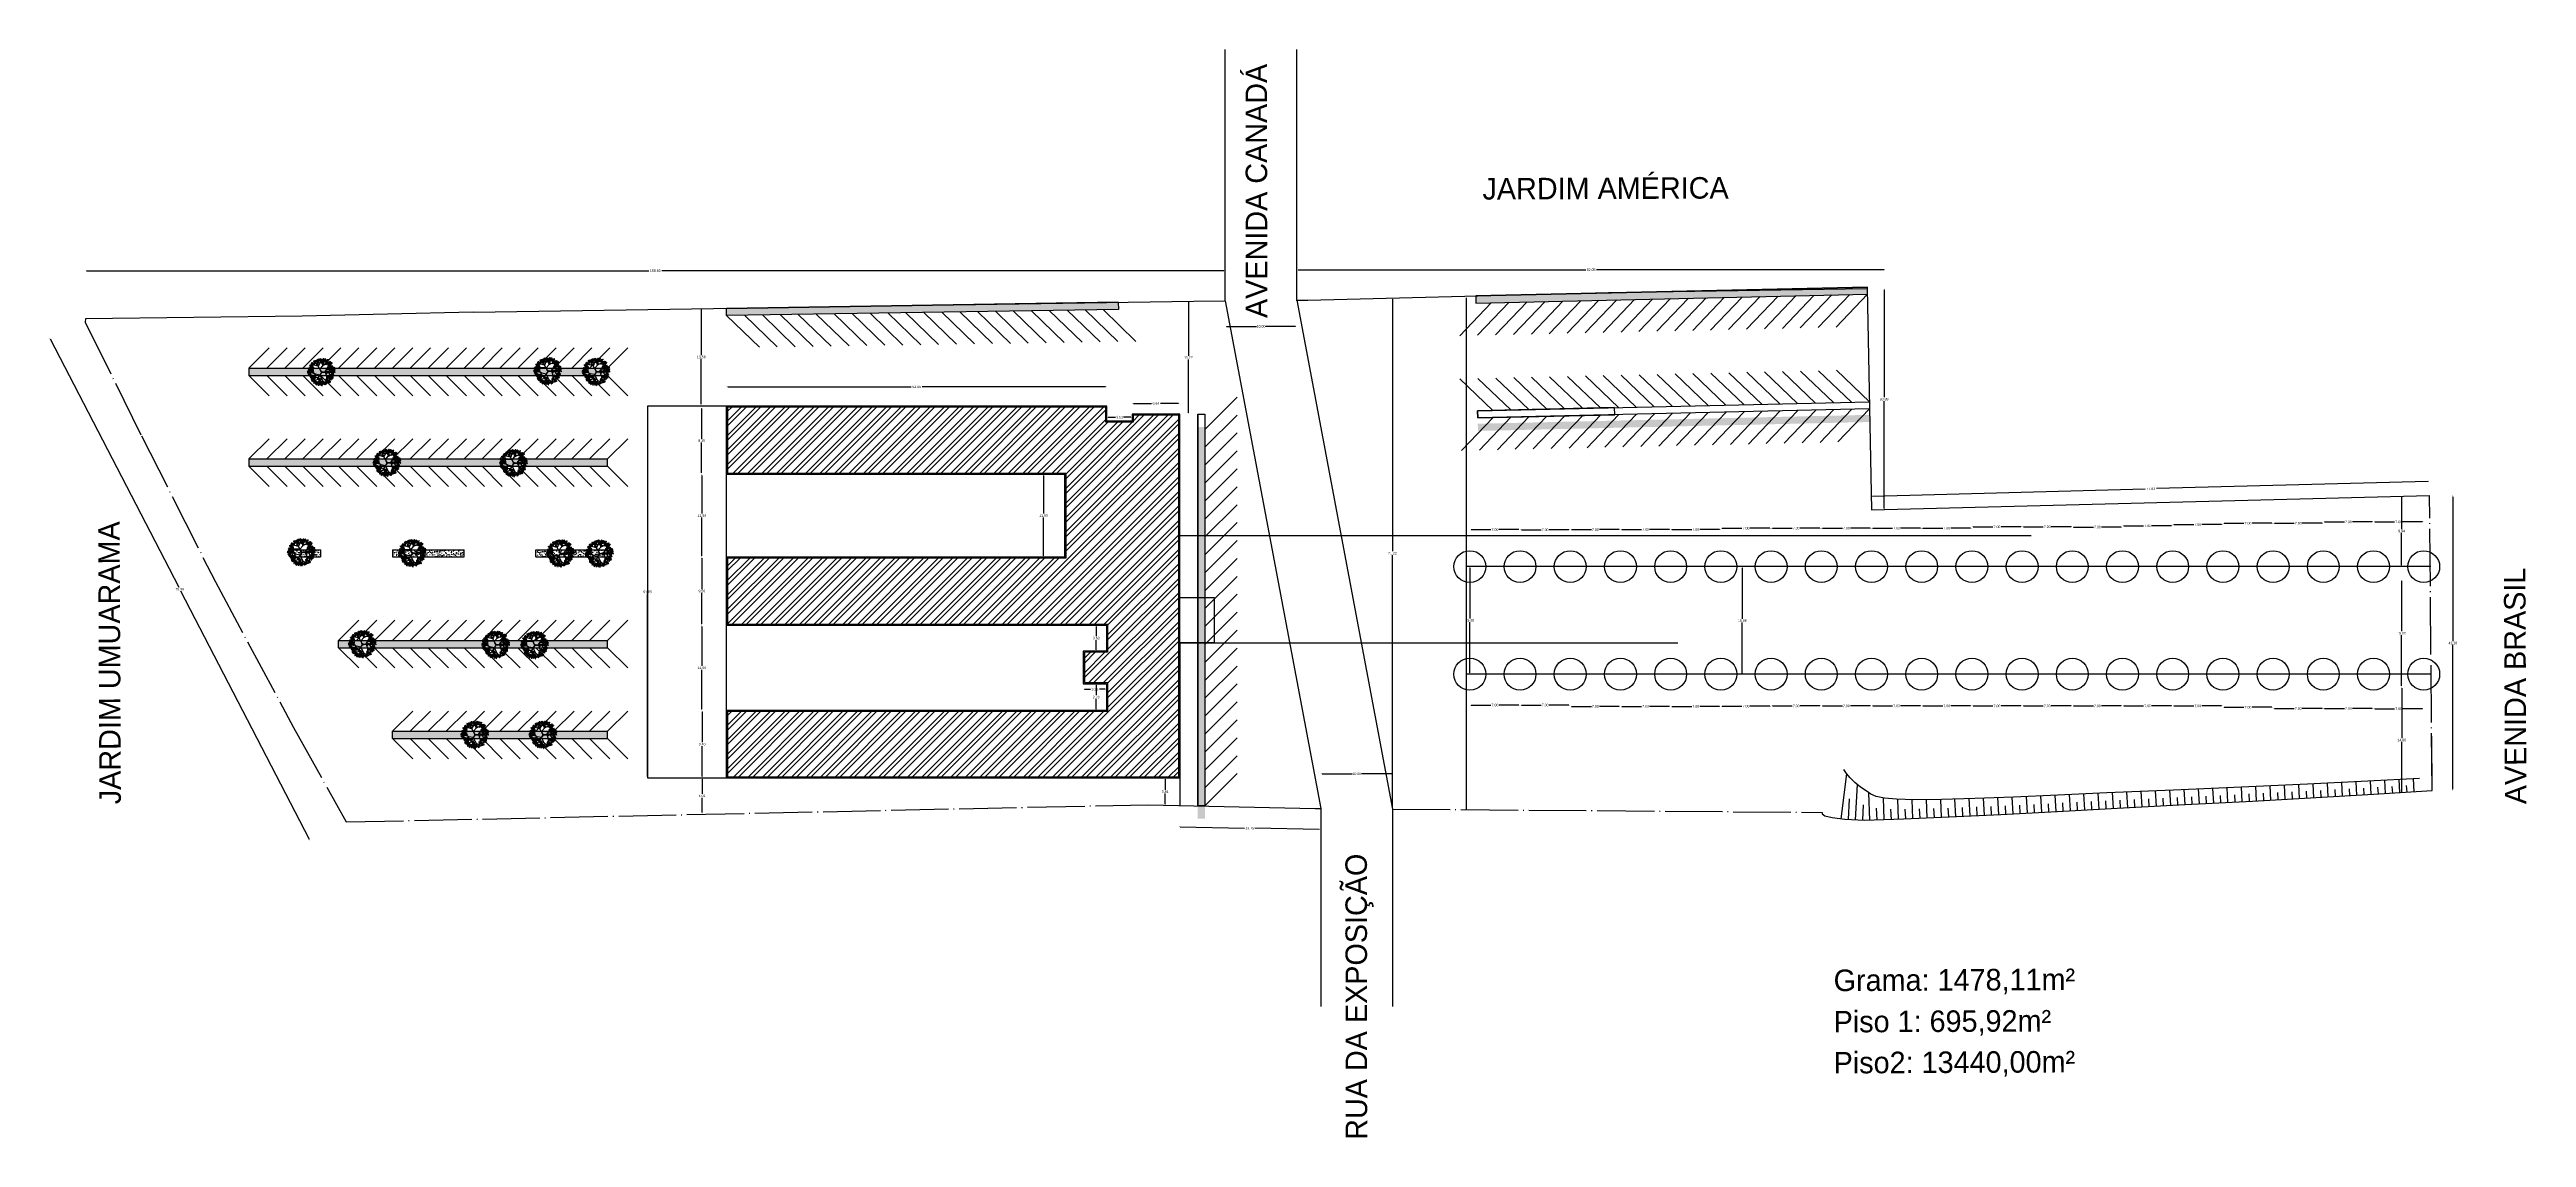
# Model space of a CAD drawing. Header units: inches. Extents: x 1211 to 1586, y 4594 to 4984.
# Drawn here: x 1241 to 1586.3, y 4832.2 to 4983.9 of the extents above; entities that cross this region are included whole.
import ezdxf

# ---------------------------------------------------------------- set-up
doc = ezdxf.new("R2010")
doc.units = ezdxf.units.IN
doc.header["$MEASUREMENT"] = 0
doc.linetypes.add('CERCA', pattern=[9.4, 8, -0.7, 0, -0.7])
doc.linetypes.add('CONTINUO', pattern=[0])
for name, color, linetype in [('0.1', 1, 'Continuous'), ('ESQUADRIAS', 2, 'Continuous'), ('Layer2', 2, 'Continuous'), ('PLANIMETRIA', 7, 'CONTINUO'), ('VEGETAÇÃO', 98, 'CONTINUO')]:
    doc.layers.add(name, color=color, linetype=linetype)
doc.layers.add('LINHA FINAS', color=1, linetype='Continuous', lineweight=15)
doc.dimstyles.get("Standard").update_dxf_attribs({"dimtxt": 0.35, "dimasz": 0.18, "dimexe": 0.18, "dimexo": 0.0625, "dimgap": 0.09, "dimtad": 0, "dimtih": 1, "dimtoh": 1, "dimzin": 0, "dimdsep": 46, "dimtxsty": 'Standard', "dimcen": 0.09, "dimse1": 1, "dimse2": 1, "dimadec": 0, "dimazin": 0, "dimtfac": 1, "dimtofl": 0, "dimtmove": 0, "dimatfit": 3, "dimfxl": 1, "dimtolj": 1, "dimtzin": 0, "dimarcsym": 0})
pattern_1 = [(37.5, (-414.3688, 3978.9955), (-0.01600031, 0.48941324), [0, -0.38608, 0, -0.4318, 0, -0.41275]), (7.5, (-414.3688, 3978.9955), (0.44952328, 0.7168251), [0, -0.20828, 0, -0.34798, 0, -0.13335]), (327.5, (-414.6812, 3978.9955), (0.79099237, 0.001437185), [0, -0.127, 0, -0.4572, 0, -0.5969]), (317.5, (-414.6812, 3978.9955), (0.76355645, 0.22292932), [0, -0.0635, 0, -0.29972, 0, -0.3429])]
pattern_2 = [(37.5, (-555.9755, 3978.9955), (-0.01600031, 0.48941324), [0, -0.38608, 0, -0.4318, 0, -0.41275]), (7.5, (-555.9755, 3978.9955), (0.44952328, 0.7168251), [0, -0.20828, 0, -0.34798, 0, -0.13335]), (327.5, (-556.2879, 3978.9955), (0.79099237, 0.001437185), [0, -0.127, 0, -0.4572, 0, -0.5969]), (317.5, (-556.2879, 3978.9955), (0.76355645, 0.22292932), [0, -0.0635, 0, -0.29972, 0, -0.3429])]

# ---------------------------------------------------------------- blocks, each defined once
blk = doc.blocks.new('720B9A0')
at = {"layer": 'PLANIMETRIA', "color": 7, "linetype": 'CONTINUO'}
for points in [[(0, 0), (5.932662, 2.125118)], [(0.369749, -0.92846), (2.994664, 0.226855)], [(0.772591, -1.84373), (5.273953, 0.137475)], [(1.175433, -2.758999), (3.136705, -1.895776)], [(1.63614, -3.645679), (4.986921, -1.801275)], [(2.118355, -4.521732), (3.547955, -3.734823)], [(2.600569, -5.397785), (5.246986, -3.941092)], [(3.082784, -6.273838), (4.343166, -5.580073)], [(3.564999, -7.149891), (5.983131, -5.818855)], [(4.0499, -8.024449), (5.22346, -7.363961)], [(4.540365, -8.89591), (6.821995, -7.611792)], [(5.03083, -9.767371), (6.154207, -9.135126)], [(5.521294, -10.638832), (7.742335, -9.388814)], [(6.011759, -11.510293), (7.109422, -10.89252)], [(6.502223, -12.381754), (8.671836, -11.160681)], [(6.992688, -13.253215), (8.070197, -12.646786)], [(7.487748, -14.122073), (9.618092, -12.907015)], [(7.983186, -14.990716), (9.039204, -14.388408)], [(8.478623, -15.85936), (10.572354, -14.665185)], [(8.974061, -16.728003), (10.012636, -16.135644)], [(9.469498, -17.596647), (11.535857, -16.418083)], [(9.964936, -18.465291), (10.992719, -17.879087)], [(10.460373, -19.333934), (12.505148, -18.167682)], [(10.957964, -20.201345), (11.97187, -19.618287)], [(11.456474, -21.068228), (13.470445, -19.910073)], [(11.954985, -21.935112), (12.956903, -21.358948)], [(12.453496, -22.801995), (14.448101, -21.654976)], [(12.952007, -23.668879), (13.944693, -23.098024)], [(13.450518, -24.535762), (15.42666, -23.39936)], [(13.949028, -25.402646), (14.932484, -24.837099)], [(14.447539, -26.269529), (16.405219, -25.143744)], [(14.94756, -27.135542), (15.920758, -26.573175)], [(15.447888, -28.001378), (17.385949, -26.881459)], [(15.948216, -28.867214), (16.91308, -28.309663)], [(16.448544, -29.73305), (18.369937, -28.622763)], [(16.948872, -30.598886), (17.905401, -30.04615)], [(17.4492, -31.464722), (19.353924, -30.364067)], [(17.949528, -32.330558), (18.897723, -31.782638)], [(18.449856, -33.196394), (20.335287, -32.106887)], [(18.948227, -34.063355), (19.88855, -33.525713)], [(19.444585, -34.931473), (21.317589, -33.860558)], [(19.940943, -35.799591), (20.873624, -35.266318)], [(20.437301, -36.667709), (22.29502, -35.605533)], [(20.933659, -37.535827), (21.858697, -37.006924)], [(21.430017, -38.403945), (23.272451, -37.350509)], [(21.926375, -39.272063), (22.84377, -38.747529)], [(22.422733, -40.140181), (24.249882, -39.095484)], [(22.91909, -41.008299), (23.829237, -40.48791)], [(23.415448, -41.876417), (25.229644, -40.839126)], [(23.913054, -42.74382), (24.815737, -42.225956)], [(24.410673, -43.611215), (26.208686, -42.579707)], [(24.908293, -44.478611), (25.803623, -43.964966)], [(25.405912, -45.346006), (27.189218, -44.322935)], [(25.903531, -46.213402), (26.791508, -45.703976)], [(26.401151, -47.080798), (28.16975, -46.066164)], [(26.89877, -47.948193), (27.779393, -47.442985)], [(27.396389, -48.815589), (29.150298, -47.809382)], [(27.894008, -49.682984), (28.768227, -49.181451)], [(28.392655, -50.549789), (30.132601, -49.54693)], [(28.89202, -51.416181), (29.758388, -50.916829)], [(29.391385, -52.282572), (31.11691, -51.288025)], [(29.89075, -53.148964), (30.749907, -52.653769)], [(30.390116, -54.015356), (32.101219, -53.029121)], [(30.889481, -54.881747), (31.741427, -54.390708)], [(31.388846, -55.748139), (33.085527, -54.770216)], [(31.888211, -56.61453), (32.732946, -56.127647)], [(32.387576, -57.480922), (34.071886, -56.510131)], [(32.888706, -58.346293), (33.726232, -57.860239)], [(33.390648, -59.211195), (35.058493, -58.243268)], [(33.892589, -60.076096), (34.722909, -59.594224)], [(34.394531, -60.940997), (36.047963, -59.981435)], [(34.896473, -61.805899), (35.719586, -61.328209)], [(35.398415, -62.6708), (37.037434, -61.719603)], [(35.900357, -63.535702), (36.716263, -63.062194)], [(36.402299, -64.400603), (38.028309, -63.456955)], [(36.907058, -65.26386), (37.714781, -64.789854)], [(37.413185, -66.126319), (39.021245, -65.182641)], [(37.919313, -66.988777), (38.719649, -66.519106)], [(38.42544, -67.851236), (40.018727, -66.916227)], [(38.931568, -68.713695), (39.724518, -68.248358)], [(39.437695, -69.576153), (41.016209, -68.649814)]]:
    blk.add_lwpolyline(points, dxfattribs=at)
blk = doc.blocks.new('implant 1')
h = blk.add_hatch()
h.set_pattern_fill('ANSI32', color=256, scale=0.15, style=0)
h.set_pattern_definition([(45, (0, 0), (-1.0102788, 1.0102788), []), (45, (0.6735, 0), (-1.0102788, 1.0102788), [])])
h.paths.add_polyline_path([(2131.32, 701.89), (2128.07, 701.89), (2128.07, 697.64), (2131.32, 697.64), (2131.32, 693.61), (2078.32, 693.61), (2078.32, 684.51), (2141.22, 684.51), (2141.22, 734.93), (2134.88, 734.93), (2134.88, 733.96), (2131.07, 733.96), (2131.07, 736.06), (2078.32, 736.06), (2078.32, 726.86), (2125.47, 726.86), (2125.47, 715.01), (2078.32, 715.01), (2078.32, 705.81), (2131.32, 705.81)])
blk.add_lwpolyline([(2078.17, 684.36), (2141.37, 684.36), (2141.37, 735.08), (2134.73, 735.08), (2134.73, 734.11), (2131.22, 734.11), (2131.22, 736.21), (2078.17, 736.21), (2078.17, 726.71), (2125.32, 726.71), (2125.32, 715.16), (2078.17, 715.16), (2078.17, 705.66), (2131.17, 705.66), (2131.17, 702.04), (2127.92, 702.04), (2127.92, 697.49), (2131.17, 697.49), (2131.17, 693.76), (2078.17, 693.76), (2078.17, 684.36)])
blk.add_lwpolyline([(2078.32, 684.51), (2141.22, 684.51), (2141.22, 734.93), (2134.88, 734.93), (2134.88, 733.96), (2131.07, 733.96), (2131.07, 736.06), (2078.32, 736.06), (2078.32, 726.86), (2125.47, 726.86), (2125.47, 715.01), (2078.32, 715.01), (2078.32, 705.81), (2131.32, 705.81), (2131.32, 701.89), (2128.07, 701.89), (2128.07, 697.64), (2131.32, 697.64), (2131.32, 693.61), (2078.32, 693.61)], close=True)
blk = doc.blocks.new('arvore itamar')
at = {"layer": '0.1', "color": 98}
for p, q in [((-2.09, 0.76), (-3.25, 0.16)), ((-1.62, -0.7), (-3.1, 0.3)), ((-2.61, 0.51), (-3.02, 0.92)), ((-2.04, 0.76), (-2.86, 1.59)), ((-1.82, 2.02), (-2.27, 2.18)), ((-0.43, 0.69), (-2.1, 0.77)), ((-1.84, 1.67), (-1.84, 2.51)), ((-1.05, 2.34), (-1.63, 2.72)), ((-1.33, 1.47), (-0.79, 3)), ((-0.41, 2.05), (-1.1, 2.92)), ((-0.8, 1.37), (-0.21, 2.44)), ((-0.21, 2.44), (-0.44, 3.19)), ((-0.41, 0.68), (0.36, 1.55)), ((-0.41, 0.67), (-0.2, 0.21)), ((-0.2, 2.4), (0.45, 2.99)), ((-0.2, 0.21), (-0.08, -0.22)), ((0.21, -0.12), (0, 0)), ((0.37, 1.56), (0.07, 3.09)), ((0.25, 2.27), (0.92, 2.8)), ((0.4, 1.61), (2.01, 2.39)), ((1.01, -0.12), (1.92, 1.28)), ((1.39, 2.13), (1.23, 2.7)), ((1.87, 1.24), (3, 1.53)), ((1.9, 1.28), (1.96, 2.59)), ((1.95, 1.85), (2.5, 2.01)), ((2.14, 0.27), (3.19, -0.96)), ((2.56, 0.61), (3.29, 0.19)), ((2.85, 0.42), (3.22, 0.73)), ((-2.57, -0.1), (-2.98, -0.53)), ((-2.12, -1.16), (-2.92, -0.85)), ((-2.01, -1.61), (-2.85, -1.35)), ((-1.57, -0.7), (-2.75, -1.73)), ((-2.04, -1.64), (-2.57, -2.22)), ((-0.64, -2.13), (-2.23, -2.43)), ((-0.82, -1.62), (-2.04, -1.64)), ((-1.61, -1.63), (-2.01, -2.66)), ((-1.53, -2.33), (-1.57, -3.02)), ((-0.41, -0.94), (-1.56, -0.71)), ((-0.56, -2.67), (-1.29, -3.1)), ((-0.87, -2.83), (-0.78, -3.3)), ((-0.41, -0.96), (0.35, -2.45)), ((-0.08, -0.22), (-0.05, -0.41)), ((0.33, -2.39), (0.02, -3.51)), ((0.36, -2.44), (1.46, -3.14)), ((0.39, -0.22), (1.03, -0.17)), ((0.83, -2.76), (0.68, -3.32)), ((0.99, -0.13), (1.36, -1.24)), ((1.39, -1.3), (1.26, -3.08)), ((1.34, -2.42), (1.92, -2.56)), ((1.36, -1.25), (2.84, -1.76)), ((1.78, -0.15), (2.41, -1.19)), ((2.03, -1.5), (2.17, -2.35)), ((2.18, -0.82), (3.28, -0.65)), ((2.37, -1.18), (2.56, -2.04)), ((2.41, -1.19), (3.18, -1.36)), ((2.75, -0.41), (3.37, -0.1))]:
    blk.add_line(p, q, dxfattribs=at)
for points in [[(-3.59, -0.1), (-3.54, 0.1), (-3.66, 0.05)], [(-3.31, 0.12), (-3.52, 0.25), (-3.51, 0.03)], [(-3.43, 0.77), (-3.18, 0.72), (-3.43, 0.63)], [(-3.22, 0.13), (-3.28, 0.32), (-3.42, 0.13)], [(-3.13, 0.86), (-3.35, 0.89), (-3.39, 0.71)], [(-3.25, 0.51), (-3.37, 0.35), (-3.13, 0.35)], [(-3.19, 0.76), (-3.34, 0.65), (-3.3, 0.53)], [(-3.05, -0.06), (-3.06, 0.13), (-3.18, 0.16)], [(-2.92, 0.58), (-3.12, 0.35), (-2.85, 0.49)], [(-3.08, 1.69), (-2.84, 1.64), (-3.09, 1.55)], [(-3.02, 0.98), (-3.09, 0.92), (-2.91, 0.74)], [(-2.9, 0.68), (-3.06, 0.57), (-2.91, 0.48)], [(-2.87, 1.39), (-3.04, 1.39), (-2.97, 1.57)], [(-2.85, 0.34), (-3.04, 0.27), (-2.94, 0.2)], [(-2.91, 1.43), (-3.02, 1.27), (-2.79, 1.27)], [(-2.85, 1.68), (-3, 1.57), (-2.96, 1.45)], [(-3, -0.18), (-2.85, 0), (-2.98, 0.13)], [(-2.89, 0.99), (-2.89, 0.86), (-2.77, 0.91)], [(-2.71, 0.47), (-2.84, 0.33), (-2.71, 0.27)], [(-2.57, 1.5), (-2.78, 1.27), (-2.51, 1.41)], [(-2.68, 1.9), (-2.75, 1.84), (-2.57, 1.66)], [(-2.55, 1.6), (-2.71, 1.49), (-2.57, 1.4)], [(-2.64, 0.93), (-2.59, 1.13), (-2.71, 1.09)], [(-2.5, 1.26), (-2.7, 1.19), (-2.59, 1.12)], [(-2.64, 1.99), (-2.53, 2.16), (-2.68, 2.19)], [(-2.39, 0.21), (-2.62, 0.23), (-2.65, 0.05)], [(-2.46, 0.73), (-2.61, 1.04), (-2.37, 0.77)], [(-2.46, 0.1), (-2.61, -0.01), (-2.57, -0.13)], [(-2.44, 1.53), (-2.6, 1.23), (-2.53, 1.57)], [(-2.36, 1.16), (-2.56, 1.29), (-2.56, 1.07)], [(-2.54, 1.91), (-2.55, 1.78), (-2.42, 1.83)], [(-2.53, 1.88), (-2.43, 2.2), (-2.44, 1.85)], [(-2.52, 2.15), (-2.35, 2.26), (-2.47, 2.31)], [(-2.33, 0.78), (-2.33, 0.97), (-2.49, 0.91)], [(-2.35, 1.52), (-2.38, 1.65), (-2.48, 1.57)], [(-2.27, 1.17), (-2.33, 1.35), (-2.47, 1.16)], [(-2.4, 1.83), (-2.27, 1.97), (-2.43, 2.03)], [(-2.22, 1.56), (-2.17, 1.63), (-2.38, 1.77)], [(-2.29, 0.32), (-2.35, 0.26), (-2.18, 0.09)], [(-2.32, 1.16), (-2.22, 1.3), (-2.12, 1.14)], [(-2.16, 0.02), (-2.32, -0.09), (-2.18, -0.18)], [(-2.01, 0.71), (-2.02, 0.8), (-2.27, 0.76)], [(-2.1, 0.98), (-2.1, 1.16), (-2.22, 1.2)], [(-2.08, 0.59), (-2.19, 0.67), (-2.21, 0.54)], [(-2.15, 0.33), (-2.15, 0.2), (-2.03, 0.25)], [(-2.14, 2.1), (-1.97, 2.13), (-2, 1.95)], [(-1.87, 1.85), (-2.12, 1.85), (-1.89, 1.98)], [(-2.02, 2.55), (-1.92, 2.72), (-2.06, 2.75)], [(-1.92, 2.43), (-1.82, 2.76), (-1.82, 2.41)], [(-1.8, 2.49), (-1.64, 2.75), (-1.88, 2.57)], [(-1.79, 2.38), (-1.66, 2.52), (-1.82, 2.59)], [(-1.55, 2.68), (-1.62, 2.92), (-1.76, 2.75)], [(-1.61, 2.12), (-1.56, 2.19), (-1.76, 2.33)], [(-1.48, 2.63), (-1.4, 2.8), (-1.63, 2.76)], [(-1.53, 2.66), (-1.36, 2.69), (-1.39, 2.5)], [(-1.26, 2.41), (-1.5, 2.41), (-1.28, 2.54)], [(-1.11, 2.96), (-1.29, 3.01), (-1.2, 2.79)], [(-1.1, 2.53), (-1.24, 2.68), (-1.27, 2.55)], [(-1.26, 2.18), (-1.02, 2.13), (-1.27, 2.05)], [(-1.09, 1.92), (-1.21, 1.77), (-0.97, 1.76)], [(-0.91, 2.68), (-1.2, 2.78), (-0.97, 2.59)], [(-1.03, 2.17), (-1.18, 2.06), (-1.14, 1.94)], [(-0.85, 3.01), (-1.01, 3.1), (-1.1, 3.02)], [(-0.81, 2.71), (-0.97, 2.81), (-1, 2.64)], [(-0.73, 2.99), (-0.79, 3.21), (-0.97, 3.17)], [(-0.86, 2.39), (-0.93, 2.33), (-0.75, 2.16)], [(-0.69, 1.76), (-0.88, 1.68), (-0.77, 1.61)], [(-0.58, 2.94), (-0.66, 2.98), (-0.76, 2.74)], [(-0.72, 2.41), (-0.73, 2.27), (-0.61, 2.33)], [(-0.54, 2.81), (-0.58, 3), (-0.71, 2.93)], [(-0.54, 1.89), (-0.68, 1.75), (-0.55, 1.68)], [(-0.57, 3.01), (-0.52, 3.21), (-0.64, 3.16)], [(-0.39, 2.8), (-0.54, 3.11), (-0.3, 2.85)], [(-0.26, 2.85), (-0.26, 3.05), (-0.42, 2.98)], [(-0.2, 3.24), (-0.26, 3.42), (-0.4, 3.23)], [(0.05, 2.79), (0.05, 2.87), (-0.2, 2.83)], [(-0.03, 3.05), (-0.03, 3.24), (-0.15, 3.27)], [(-0.01, 2.66), (-0.12, 2.74), (-0.15, 2.61)], [(0.01, 2.3), (0.25, 2.25), (0, 2.16)], [(0.26, 3), (0.05, 2.89), (0.24, 2.78)], [(0.24, 2.29), (0.09, 2.18), (0.13, 2.06)], [(0.3, 3.08), (0.12, 3.13), (0.21, 2.91)], [(0.58, 2.69), (0.24, 2.72), (0.59, 2.79)], [(0.49, 2.56), (0.3, 2.63), (0.29, 2.48)], [(0.56, 3.12), (0.4, 3.22), (0.31, 3.13)], [(0.53, 2.21), (0.37, 2.1), (0.52, 2.01)], [(0.58, 1.87), (0.39, 1.8), (0.5, 1.72)], [(0.6, 2.82), (0.44, 2.92), (0.41, 2.75)], [(0.68, 3.1), (0.62, 3.32), (0.44, 3.29)], [(0.79, 3.15), (0.56, 3.18), (0.53, 3)], [(0.55, 2.52), (0.54, 2.39), (0.66, 2.44)], [(0.73, 3.04), (0.57, 2.93), (0.61, 2.82)], [(0.73, 2), (0.59, 1.86), (0.72, 1.79)], [(0.83, 3.05), (0.75, 3.09), (0.65, 2.86)], [(0.72, 2.73), (0.74, 2.48), (0.91, 2.61)], [(0.89, 2.93), (0.77, 2.88), (0.87, 2.79)], [(0.89, 3.26), (0.83, 3.21), (1, 3.03)], [(1.02, 2.97), (0.86, 2.86), (1, 2.76)], [(1.07, 2.63), (0.88, 2.55), (0.98, 2.48)], [(0.98, 0.14), (1.1, 0.07), (1.11, 0.2)], [(1.03, 3.28), (1.03, 3.14), (1.15, 3.2)], [(1.32, 1.81), (1.28, 2), (1.15, 1.93)], [(1.5, 2.97), (1.27, 2.99), (1.23, 2.82)], [(1.3, 2), (1.35, 2.2), (1.23, 2.16)], [(1.37, 2.61), (1.25, 2.46), (1.49, 2.46)], [(1.37, 0.05), (1.56, -0.23), (1.29, -0.01)], [(1.48, 1.8), (1.33, 2.1), (1.57, 1.84)], [(1.58, 2.23), (1.37, 2.36), (1.38, 2.14)], [(1.6, 3.08), (1.53, 3.02), (1.71, 2.85)], [(1.53, 0.06), (1.59, -0.13), (1.71, -0.04)], [(1.81, 1.11), (1.58, 1.14), (1.55, 0.96)], [(1.72, 2.79), (1.56, 2.68), (1.71, 2.58)], [(1.68, 0.75), (1.57, 0.6), (1.8, 0.6)], [(1.77, 2.45), (1.58, 2.37), (1.69, 2.3)], [(1.74, 1.01), (1.59, 0.89), (1.63, 0.78)], [(1.61, 2.23), (1.71, 2.37), (1.82, 2.21)], [(1.92, 1.78), (1.91, 1.87), (1.66, 1.83)], [(1.84, 2.04), (1.83, 2.23), (1.71, 2.27)], [(1.85, 1.66), (1.74, 1.74), (1.72, 1.61)], [(1.74, 3.1), (1.73, 2.96), (1.85, 3.02)], [(1.98, 2.23), (1.8, 2.06), (1.87, 2.31)], [(1.91, 1.22), (1.85, 1.17), (2.02, 0.99)], [(1.88, 1.93), (2.04, 2.1), (1.91, 2.23)], [(2.04, 0.93), (1.88, 0.82), (2.02, 0.72)], [(2.09, 0.59), (1.89, 0.51), (2, 0.44)], [(2.02, 1.38), (2.12, 1.55), (1.98, 1.58)], [(2.15, 0.85), (1.99, 0.55), (2.06, 0.9)], [(2.05, 1.24), (2.05, 1.1), (2.17, 1.16)], [(2.23, 0.72), (2.1, 0.58), (2.23, 0.51)], [(2.11, 2.16), (2.21, 2.48), (2.2, 2.13)], [(2.12, 2.43), (2.29, 2.54), (2.17, 2.59)], [(2.23, 2.21), (2.39, 2.47), (2.15, 2.29)], [(2.22, -0.15), (2.27, 0.05), (2.15, 0)], [(2.29, 1.8), (2.26, 1.93), (2.16, 1.85)], [(2.25, 1.32), (2.4, 1.58), (2.17, 1.4)], [(2.3, 0.91), (2.28, 1.04), (2.17, 0.96)], [(2.23, 2.1), (2.37, 2.25), (2.21, 2.31)], [(2.47, 2.4), (2.41, 2.64), (2.27, 2.47)], [(2.49, 1.51), (2.43, 1.75), (2.28, 1.58)], [(2.43, 0.95), (2.49, 1.02), (2.28, 1.16)], [(2.5, 0.08), (2.29, 0.2), (2.3, -0.02)], [(2.59, 0.08), (2.53, 0.27), (2.39, 0.08)], [(2.49, 1.97), (2.72, 1.99), (2.72, 2.18)], [(2.5, 2.38), (2.67, 2.41), (2.64, 2.22)], [(2.51, 1.08), (2.74, 1.11), (2.74, 1.29)], [(2.77, 2.13), (2.52, 2.13), (2.75, 2.26)], [(2.52, 1.49), (2.69, 1.52), (2.65, 1.34)], [(2.54, 2.09), (2.66, 2.23), (2.6, 2.34)], [(2.79, 1.24), (2.54, 1.24), (2.76, 1.37)], [(2.55, 1.2), (2.68, 1.34), (2.62, 1.45)], [(2.76, -0.11), (2.76, 0.08), (2.64, 0.11)], [(2.9, 0.08), (2.72, -0.09), (2.79, 0.16)], [(2.9, 0.13), (2.87, 0.32), (2.74, 0.25)], [(2.88, 0.33), (2.93, 0.52), (2.81, 0.48)], [(2.81, -0.22), (2.96, -0.05), (2.84, 0.08)], [(2.92, 0.95), (3.08, 1.21), (2.84, 1.02)], [(2.97, 0.53), (2.95, 0.67), (2.84, 0.59)], [(2.92, 0.84), (3.06, 0.98), (2.9, 1.04)], [(3.11, 0.57), (3.16, 0.64), (2.95, 0.78)], [(3.19, 0.17), (3.19, 0.36), (3.03, 0.3)], [(3.18, 0.71), (3.41, 0.73), (3.41, 0.91)], [(3.19, 1.11), (3.36, 1.14), (3.33, 0.96)], [(3.44, -0.01), (3.38, 0.21), (3.2, 0.18)], [(3.46, 0.86), (3.21, 0.86), (3.43, 1)], [(3.23, 0.82), (3.35, 0.96), (3.29, 1.07)], [(3.5, 0.1), (3.49, 0.19), (3.25, 0.15)], [(3.42, 0.37), (3.41, 0.55), (3.29, 0.59)], [(3.43, -0.02), (3.32, 0.06), (3.3, -0.07)], [(3.47, 0.25), (3.62, 0.42), (3.49, 0.56)], [(-3.57, -0.29), (-3.61, -0.1), (-3.73, -0.17)], [(-3.47, -0.58), (-3.23, -0.63), (-3.48, -0.72)], [(-3.28, -0.26), (-3.28, -0.06), (-3.44, -0.13)], [(-3.17, -0.48), (-3.4, -0.46), (-3.44, -0.64)], [(-3.3, -0.84), (-3.42, -0.99), (-3.18, -1)], [(-3.24, -0.59), (-3.39, -0.7), (-3.35, -0.82)], [(-3.24, -0.91), (-3.23, -1.15), (-3.05, -1.02)], [(-2.97, -0.32), (-2.98, -0.24), (-3.22, -0.28)], [(-3.04, -0.44), (-3.15, -0.36), (-3.17, -0.49)], [(-3.07, -0.37), (-3.14, -0.43), (-2.96, -0.6)], [(-2.95, -0.67), (-3.11, -0.78), (-2.96, -0.87)], [(-2.9, -1.01), (-3.09, -1.08), (-2.98, -1.15)], [(-2.83, -0.74), (-3, -1.04), (-2.92, -0.69)], [(-2.99, -1.17), (-2.74, -1.22), (-2.99, -1.31)], [(-2.69, -1.08), (-2.91, -1.05), (-2.95, -1.23)], [(-2.93, -0.36), (-2.94, -0.49), (-2.82, -0.44)], [(-2.81, -1.43), (-2.93, -1.59), (-2.69, -1.59)], [(-2.75, -1.18), (-2.9, -1.29), (-2.86, -1.41)], [(-2.76, -1.5), (-2.74, -1.75), (-2.57, -1.61)], [(-2.51, -2.07), (-2.73, -2.17), (-2.54, -2.28)], [(-2.48, -1.37), (-2.68, -1.59), (-2.42, -1.45)], [(-2.47, -1.99), (-2.66, -1.94), (-2.57, -2.16)], [(-2.59, -0.96), (-2.65, -1.02), (-2.47, -1.2)], [(-2.52, -0.15), (-2.63, -0.3), (-2.4, -0.31)], [(-2.47, -2.42), (-2.61, -2.27), (-2.63, -2.4)], [(-2.46, -1.26), (-2.62, -1.37), (-2.47, -1.46)], [(-2.2, -2.38), (-2.54, -2.34), (-2.19, -2.28)], [(-2.29, -2.5), (-2.47, -2.43), (-2.48, -2.58)], [(-2.21, -1.94), (-2.38, -1.85), (-2.47, -1.93)], [(-2.45, -0.95), (-2.45, -1.08), (-2.33, -1.03)], [(-2.27, -1.47), (-2.4, -1.61), (-2.27, -1.68)], [(-2.17, -2.24), (-2.33, -2.14), (-2.36, -2.31)], [(-2.09, -1.96), (-2.16, -1.74), (-2.33, -1.78)], [(-2.11, -0.32), (-2.3, -0.39), (-2.2, -0.46)], [(-2.05, -0.05), (-2.21, -0.35), (-2.14, 0)], [(-2.15, -2.7), (-2.05, -2.53), (-2.19, -2.49)], [(-2.13, -1.25), (-1.88, -1.3), (-2.13, -1.39)], [(-1.95, -2.01), (-2.03, -1.97), (-2.12, -2.21)], [(-1.82, -1.16), (-2.05, -1.13), (-2.09, -1.31)], [(-1.95, -1.52), (-2.07, -1.67), (-1.83, -1.67)], [(-1.89, -1.26), (-2.04, -1.38), (-2, -1.49)], [(-2.04, -2.54), (-1.86, -2.43), (-1.98, -2.38)], [(-2.04, -2.81), (-1.95, -2.49), (-1.95, -2.84)], [(-1.88, -2.14), (-2.01, -2.18), (-1.91, -2.27)], [(-1.92, -2.75), (-1.77, -2.49), (-2, -2.68)], [(-1.87, -3.17), (-1.89, -3.03), (-2, -3.11)], [(-1.92, -2.86), (-1.79, -2.72), (-1.95, -2.66)], [(-1.89, -1.58), (-1.88, -1.83), (-1.7, -1.7)], [(-1.73, -3.13), (-1.68, -3.06), (-1.89, -2.92)], [(-1.72, -1.05), (-1.79, -1.1), (-1.61, -1.28)], [(-1.61, -2.62), (-1.53, -2.44), (-1.76, -2.49)], [(-1.55, -1.68), (-1.74, -1.75), (-1.63, -1.83)], [(-1.66, -2.99), (-1.43, -2.97), (-1.43, -2.79)], [(-1.44, -3.02), (-1.66, -3.13), (-1.47, -3.24)], [(-1.48, -1.42), (-1.65, -1.72), (-1.57, -1.37)], [(-1.58, -1.03), (-1.59, -1.17), (-1.47, -1.11)], [(-1.4, -3.38), (-1.54, -3.23), (-1.57, -3.35)], [(-1.13, -3.33), (-1.47, -3.3), (-1.12, -3.23)], [(-1.22, -3.46), (-1.41, -3.39), (-1.41, -3.54)], [(-1.11, -3.2), (-1.27, -3.09), (-1.3, -3.26)], [(-1.03, -2.92), (-1.09, -2.7), (-1.27, -2.73)], [(-1.05, -1.94), (-0.95, -1.77), (-1.09, -1.74)], [(-0.88, -2.97), (-0.96, -2.93), (-1.05, -3.16)], [(-1, -3.18), (-0.76, -3.23), (-1, -3.31)], [(-0.7, -3.08), (-0.92, -3.06), (-0.96, -3.23)], [(-0.79, -3.48), (-0.96, -3.48), (-0.89, -3.3)], [(-0.95, -2.05), (-0.85, -1.73), (-0.85, -2.08)], [(-0.82, -3.09), (-0.94, -3.14), (-0.84, -3.23)], [(-0.82, -3.44), (-0.94, -3.59), (-0.7, -3.6)], [(-0.76, -3.19), (-0.91, -3.3), (-0.87, -3.42)], [(-0.83, -2), (-0.67, -1.74), (-0.9, -1.92)], [(-0.64, -2.37), (-0.58, -2.3), (-0.79, -2.16)], [(-0.6, -2.97), (-0.66, -3.03), (-0.49, -3.2)], [(-0.38, -2.33), (-0.61, -2.3), (-0.65, -2.48)], [(-0.51, -2.68), (-0.63, -2.84), (-0.39, -2.84)], [(-0.47, -3.27), (-0.63, -3.38), (-0.48, -3.47)], [(-0.45, -2.43), (-0.6, -2.54), (-0.56, -2.66)], [(-0.56, -2.24), (-0.33, -2.22), (-0.33, -2.03)], [(-0.55, -1.83), (-0.38, -1.8), (-0.42, -1.99)], [(-0.29, -2.08), (-0.53, -2.08), (-0.31, -1.95)], [(-0.52, -2.12), (-0.39, -1.98), (-0.46, -1.87)], [(-0.46, -2.96), (-0.46, -3.09), (-0.34, -3.04)], [(-0.45, -2.75), (-0.44, -2.99), (-0.26, -2.86)], [(-0.28, -3.48), (-0.41, -3.62), (-0.28, -3.68)], [(-0.28, -2.21), (-0.35, -2.27), (-0.17, -2.45)], [(-0.16, -2.51), (-0.32, -2.62), (-0.17, -2.71)], [(-0.11, -2.85), (-0.3, -2.92), (-0.19, -3)], [(-0.04, -2.58), (-0.21, -2.88), (-0.13, -2.54)], [(-0.14, -2.2), (-0.15, -2.33), (-0.03, -2.28)], [(0.08, -3.25), (-0.14, -3.36), (0.05, -3.47)], [(0.04, -2.72), (-0.1, -2.86), (0.03, -2.93)], [(0.12, -3.17), (-0.07, -3.12), (0.02, -3.34)], [(0.12, -3.61), (-0.02, -3.46), (-0.05, -3.58)], [(0.3, -3.69), (0.12, -3.62), (0.11, -3.77)], [(0.37, -3.13), (0.21, -3.03), (0.12, -3.11)], [(0.41, -3.43), (0.25, -3.32), (0.22, -3.49)], [(0.49, -3.15), (0.43, -2.93), (0.25, -2.96)], [(0.64, -3.2), (0.56, -3.16), (0.47, -3.39)], [(0.7, -3.32), (0.58, -3.37), (0.68, -3.46)], [(0.85, -2.9), (1.02, -2.79), (0.9, -2.74)], [(0.96, -3.12), (1.12, -2.86), (0.88, -3.04)], [(1.02, -3.53), (0.99, -3.4), (0.89, -3.48)], [(0.96, -3.22), (1.1, -3.08), (0.94, -3.02)], [(1.15, -3.49), (1.2, -3.42), (0.99, -3.28)], [(1.29, -2.13), (1.1, -2.09), (1.19, -2.31)], [(1.3, -2.57), (1.15, -2.42), (1.13, -2.55)], [(1.23, -2.95), (1.4, -2.92), (1.37, -3.1)], [(1.24, -0.41), (1.32, -0.59), (1.44, -0.38)], [(1.25, -0.02), (1.27, -0.21), (1.43, -0.12)], [(1.5, -3.2), (1.25, -3.2), (1.48, -3.07)], [(1.55, -2.09), (1.39, -2), (1.29, -2.08)], [(1.59, -2.39), (1.43, -2.29), (1.4, -2.46)], [(1.68, -1.82), (1.64, -1.63), (1.51, -1.7)], [(1.57, -0.13), (1.55, -0.33), (1.66, -0.27)], [(1.8, -2.69), (1.58, -2.8), (1.77, -2.91)], [(1.66, -1.63), (1.71, -1.43), (1.59, -1.48)], [(1.81, -2.16), (1.73, -2.12), (1.64, -2.35)], [(1.84, -3.05), (1.7, -2.9), (1.68, -3.02)], [(1.94, -1.4), (1.73, -1.28), (1.74, -1.5)], [(1.88, -2.28), (1.75, -2.33), (1.85, -2.42)], [(2.11, -3), (1.77, -2.97), (2.12, -2.9)], [(1.96, -1.79), (1.97, -1.59), (1.81, -1.66)], [(2.1, -2.57), (1.93, -2.47), (1.84, -2.56)], [(2.01, -2.35), (2.06, -2.59), (1.89, -2.4)], [(2.22, -2.59), (2.15, -2.37), (1.98, -2.4)], [(2.28, -1.85), (2.27, -1.77), (2.02, -1.81)], [(2.2, -1.59), (2.19, -1.4), (2.07, -1.37)], [(2.25, -0.34), (2.21, -0.15), (2.08, -0.22)], [(2.21, -1.97), (2.1, -1.89), (2.08, -2.02)], [(2.36, -2.64), (2.28, -2.6), (2.19, -2.83)], [(2.24, -1.7), (2.4, -1.53), (2.27, -1.4)], [(2.51, -1.69), (2.29, -1.79), (2.48, -1.91)], [(2.43, -2.76), (2.3, -2.81), (2.4, -2.9)], [(2.53, -0.31), (2.53, -0.11), (2.37, -0.18)], [(2.52, -1.66), (2.46, -1.5), (2.65, -1.49)], [(2.82, -2), (2.48, -1.97), (2.83, -1.9)], [(2.74, -0.85), (2.52, -0.96), (2.71, -1.07)], [(2.73, -2.12), (2.54, -2.06), (2.53, -2.2)], [(2.8, -1.56), (2.64, -1.47), (2.55, -1.55)], [(2.84, -0.37), (2.83, -0.29), (2.59, -0.33)], [(2.78, -0.77), (2.59, -0.72), (2.68, -0.94)], [(2.78, -1.21), (2.64, -1.06), (2.62, -1.18)], [(2.77, -0.49), (2.67, -0.41), (2.64, -0.54)], [(2.84, -1.87), (2.68, -1.76), (2.65, -1.93)], [(2.92, -1.59), (2.86, -1.37), (2.68, -1.4)], [(2.97, -1.05), (2.69, -0.95), (2.92, -1.14)], [(2.96, -1.29), (2.78, -1.22), (2.77, -1.37)], [(3.04, -0.73), (2.87, -0.63), (2.78, -0.71)], [(3.08, -1.03), (2.92, -0.92), (2.89, -1.09)], [(3.07, -1.63), (2.99, -1.6), (2.89, -1.83)], [(3.07, -0.46), (2.92, -0.32), (2.9, -0.44)], [(3.13, -1.76), (3.01, -1.81), (3.11, -1.89)], [(3.24, -0.55), (3.06, -0.48), (3.05, -0.62)], [(3.37, -0.92), (3.24, -0.97), (3.34, -1.06)], [(3.58, -0.06), (3.51, -0.02), (3.41, -0.25)], [(3.65, -0.18), (3.52, -0.23), (3.62, -0.32)]]:
    blk.add_lwpolyline(points, close=True, dxfattribs=at)
for points in [[(-0.02, -0.02), (-0.81, 1.37), (-2.7, 1.87)], [(0.19, -0.12), (1.78, -0.13), (3.16, 1.25)], [(0, -0.25), (-0.81, -1.63), (-0.3, -3.51)], [(-0.36, -0.98), (0.11, -0.29), (0.38, -0.22)]]:
    blk.add_lwpolyline(points, dxfattribs=at)
blk = doc.blocks.new('*D22')
at = {"layer": 'Defpoints', "color": 0, "transparency": 16777216}
for p in [(1572.78, 4923.64), (1572.83, 4921.71, -102), (1495.02, 4919.68, -102)]:
    blk.add_point(p, dxfattribs=at)
at = {"layer": 'Layer2', "color": 0, "lineweight": -2, "transparency": 16777216}
for p, q in [((1495.15, 4921.62), (1533.15, 4922.61)), ((1572.6, 4923.64), (1534.73, 4922.65))]:
    blk.add_line(p, q, dxfattribs=at)
at = {"layer": 'Layer2', "color": 0, "transparency": 16777216}
for points in [[(1495.15, 4921.65), (1495.15, 4921.59), (1494.97, 4921.61)], [(1572.6, 4923.67), (1572.6, 4923.61), (1572.78, 4923.64)]]:
    blk.add_solid(points, dxfattribs=at)
at = {"layer": 'Layer2', "color": 0, "transparency": 16777216, "insert": (1533.94, 4922.63), "char_height": 0.35, "attachment_point": 5}
blk.add_mtext('\\A1;77.83', dxfattribs=at)
blk = doc.blocks.new('*D20')
at = {"layer": 'Defpoints', "color": 0, "transparency": 16777216}
for p in [(1568.92, 4921.71), (1572.83, 4921.71, -102), (1565.89, 4911.78, -102)]:
    blk.add_point(p, dxfattribs=at)
at = {"layer": 'Layer2', "color": 0, "lineweight": -2, "transparency": 16777216}
for p, q in [((1568.92, 4921.53), (1568.92, 4917.01)), ((1568.92, 4911.96), (1568.92, 4916.48))]:
    blk.add_line(p, q, dxfattribs=at)
at = {"layer": 'Layer2', "color": 0, "transparency": 16777216}
for points in [[(1568.89, 4921.53), (1568.95, 4921.53), (1568.92, 4921.71)], [(1568.89, 4911.96), (1568.95, 4911.96), (1568.92, 4911.78)]]:
    blk.add_solid(points, dxfattribs=at)
at = {"layer": 'Layer2', "color": 0, "transparency": 16777216, "insert": (1568.92, 4916.74), "char_height": 0.35, "attachment_point": 5}
blk.add_mtext('\\A1;9.94', dxfattribs=at)
blk = doc.blocks.new('*D21')
at = {"layer": 'Defpoints', "color": 0, "transparency": 16777216}
for p in [(1565, 4909.99, -102), (1565, 4894.99, -102), (1568.92, 4894.99)]:
    blk.add_point(p, dxfattribs=at)
at = {"layer": 'Layer2', "color": 0, "lineweight": -2, "transparency": 16777216}
for p, q in [((1568.92, 4909.81), (1568.92, 4902.76)), ((1568.92, 4895.17), (1568.92, 4902.23))]:
    blk.add_line(p, q, dxfattribs=at)
at = {"layer": 'Layer2', "color": 0, "transparency": 16777216}
for points in [[(1568.89, 4909.81), (1568.95, 4909.81), (1568.92, 4909.99)], [(1568.89, 4895.17), (1568.95, 4895.17), (1568.92, 4894.99)]]:
    blk.add_solid(points, dxfattribs=at)
at = {"layer": 'Layer2', "color": 0, "transparency": 16777216, "insert": (1568.92, 4902.49), "char_height": 0.35, "attachment_point": 5}
blk.add_mtext('\\A1;15.00', dxfattribs=at)
blk = doc.blocks.new('*D23')
at = {"layer": 'Defpoints', "color": 0, "transparency": 16777216}
for p in [(1568.06, 4894.99), (1567.67, 4880.19, -102), (1568.94, 4880.19)]:
    blk.add_point(p, dxfattribs=at)
at = {"layer": 'Layer2', "color": 0, "lineweight": -2, "transparency": 16777216}
for p, q in [((1568.94, 4894.81), (1568.94, 4887.86)), ((1568.94, 4880.37), (1568.94, 4887.33))]:
    blk.add_line(p, q, dxfattribs=at)
at = {"layer": 'Layer2', "color": 0, "transparency": 16777216}
for points in [[(1568.91, 4894.81), (1568.97, 4894.81), (1568.94, 4894.99)], [(1568.91, 4880.37), (1568.97, 4880.37), (1568.94, 4880.19)]]:
    blk.add_solid(points, dxfattribs=at)
at = {"layer": 'Layer2', "color": 0, "transparency": 16777216, "insert": (1568.94, 4887.59), "char_height": 0.35, "attachment_point": 5}
blk.add_mtext('\\A1;14.80', dxfattribs=at)
blk = doc.blocks.new('*D112')
at = {"layer": 'Defpoints', "color": 0, "transparency": 16777216}
for p in [(1404.88, 4953.04), (1245.95, 4945.85, -102), (1404.88, 4948.84, -102)]:
    blk.add_point(p, dxfattribs=at)
at = {"layer": 'Layer2', "color": 0, "lineweight": -2, "transparency": 16777216}
for p, q in [((1246.13, 4953.04), (1324.51, 4953.04)), ((1404.7, 4953.04), (1326.33, 4953.04))]:
    blk.add_line(p, q, dxfattribs=at)
at = {"layer": 'Layer2', "color": 0, "transparency": 16777216}
for points in [[(1246.13, 4953.07), (1246.13, 4953.01), (1245.95, 4953.04)], [(1404.7, 4953.07), (1404.7, 4953.01), (1404.88, 4953.04)]]:
    blk.add_solid(points, dxfattribs=at)
at = {"layer": 'Layer2', "color": 0, "transparency": 16777216, "insert": (1325.42, 4953.04), "char_height": 0.35, "attachment_point": 5}
blk.add_mtext('\\A1;158.93', dxfattribs=at)
blk = doc.blocks.new('*D113')
at = {"layer": 'Defpoints', "color": 0, "transparency": 16777216}
for p in [(1331.89, 4934.02), (1335.5, 4934.02, -102), (1335.35, 4924.67, -102)]:
    blk.add_point(p, dxfattribs=at)
at = {"layer": 'Layer2', "color": 0, "lineweight": -2, "transparency": 16777216}
for p, q in [((1331.89, 4933.84), (1331.89, 4929.61)), ((1331.89, 4924.85), (1331.89, 4929.08))]:
    blk.add_line(p, q, dxfattribs=at)
at = {"layer": 'Layer2', "color": 0, "transparency": 16777216}
for points in [[(1331.86, 4933.84), (1331.92, 4933.84), (1331.89, 4934.02)], [(1331.86, 4924.85), (1331.92, 4924.85), (1331.89, 4924.67)]]:
    blk.add_solid(points, dxfattribs=at)
at = {"layer": 'Layer2', "color": 0, "transparency": 16777216, "insert": (1331.89, 4929.34), "char_height": 0.35, "attachment_point": 5}
blk.add_mtext('\\A1;9.35', dxfattribs=at)
blk = doc.blocks.new('*D114')
at = {"layer": 'Defpoints', "color": 0, "transparency": 16777216}
for p in [(1331.92, 4924.67), (1335.29, 4924.67), (1335.35, 4913.12, -102)]:
    blk.add_point(p, dxfattribs=at)
at = {"layer": 'Layer2', "color": 0, "lineweight": -2, "transparency": 16777216}
for p, q in [((1331.92, 4924.49), (1331.92, 4919.16)), ((1331.92, 4913.3), (1331.92, 4918.63))]:
    blk.add_line(p, q, dxfattribs=at)
at = {"layer": 'Layer2', "color": 0, "transparency": 16777216}
for points in [[(1331.89, 4924.49), (1331.95, 4924.49), (1331.92, 4924.67)], [(1331.89, 4913.3), (1331.95, 4913.3), (1331.92, 4913.12)]]:
    blk.add_solid(points, dxfattribs=at)
at = {"layer": 'Layer2', "color": 0, "transparency": 16777216, "insert": (1331.92, 4918.89), "char_height": 0.35, "attachment_point": 5}
blk.add_mtext('\\A1;11.55', dxfattribs=at)
blk = doc.blocks.new('*D115')
at = {"layer": 'Defpoints', "color": 0, "transparency": 16777216}
for p in [(1331.92, 4913.12), (1335.29, 4913.12), (1335.35, 4903.62, -102)]:
    blk.add_point(p, dxfattribs=at)
at = {"layer": 'Layer2', "color": 0, "lineweight": -2, "transparency": 16777216}
for p, q in [((1331.92, 4912.94), (1331.92, 4908.63)), ((1331.92, 4903.8), (1331.92, 4908.1))]:
    blk.add_line(p, q, dxfattribs=at)
at = {"layer": 'Layer2', "color": 0, "transparency": 16777216}
for points in [[(1331.89, 4912.94), (1331.95, 4912.94), (1331.92, 4913.12)], [(1331.89, 4903.8), (1331.95, 4903.8), (1331.92, 4903.62)]]:
    blk.add_solid(points, dxfattribs=at)
at = {"layer": 'Layer2', "color": 0, "transparency": 16777216, "insert": (1331.92, 4908.37), "char_height": 0.35, "attachment_point": 5}
blk.add_mtext('\\A1;9.50', dxfattribs=at)
blk = doc.blocks.new('*D116')
at = {"layer": 'Defpoints', "color": 0, "transparency": 16777216}
for p in [(1335.35, 4903.62, -102), (1331.92, 4891.72), (1335.35, 4891.72, -102)]:
    blk.add_point(p, dxfattribs=at)
at = {"layer": 'Layer2', "color": 0, "lineweight": -2, "transparency": 16777216}
for p, q in [((1331.92, 4903.44), (1331.92, 4897.93)), ((1331.92, 4891.9), (1331.92, 4897.4))]:
    blk.add_line(p, q, dxfattribs=at)
at = {"layer": 'Layer2', "color": 0, "transparency": 16777216}
for points in [[(1331.89, 4903.44), (1331.95, 4903.44), (1331.92, 4903.62)], [(1331.89, 4891.9), (1331.95, 4891.9), (1331.92, 4891.72)]]:
    blk.add_solid(points, dxfattribs=at)
at = {"layer": 'Layer2', "color": 0, "transparency": 16777216, "insert": (1331.92, 4897.67), "char_height": 0.35, "attachment_point": 5}
blk.add_mtext('\\A1;11.90', dxfattribs=at)
blk = doc.blocks.new('*D117')
at = {"layer": 'Defpoints', "color": 0, "transparency": 16777216}
for p in [(1335.35, 4891.72, -102), (1331.95, 4882.32), (1335.35, 4882.32, -102)]:
    blk.add_point(p, dxfattribs=at)
at = {"layer": 'Layer2', "color": 0, "lineweight": -2, "transparency": 16777216}
for p, q in [((1331.95, 4891.54), (1331.95, 4887.29)), ((1331.95, 4882.5), (1331.95, 4886.76))]:
    blk.add_line(p, q, dxfattribs=at)
at = {"layer": 'Layer2', "color": 0, "transparency": 16777216}
for points in [[(1331.92, 4891.54), (1331.98, 4891.54), (1331.95, 4891.72)], [(1331.92, 4882.5), (1331.98, 4882.5), (1331.95, 4882.32)]]:
    blk.add_solid(points, dxfattribs=at)
at = {"layer": 'Layer2', "color": 0, "transparency": 16777216, "insert": (1331.95, 4887.02), "char_height": 0.35, "attachment_point": 5}
blk.add_mtext('\\A1;9.40', dxfattribs=at)
blk = doc.blocks.new('*D118')
at = {"layer": 'Defpoints', "color": 0, "transparency": 16777216}
for p in [(1324.35, 4934.17, -102), (1324.35, 4934.17), (1324.35, 4882.32, -102)]:
    blk.add_point(p, dxfattribs=at)
at = {"layer": 'Layer2', "color": 0, "lineweight": -2, "transparency": 16777216}
for p, q in [((1324.35, 4933.99), (1324.35, 4908.51)), ((1324.35, 4882.5), (1324.35, 4907.98))]:
    blk.add_line(p, q, dxfattribs=at)
at = {"layer": 'Layer2', "color": 0, "transparency": 16777216}
for points in [[(1324.32, 4933.99), (1324.38, 4933.99), (1324.35, 4934.17)], [(1324.32, 4882.5), (1324.38, 4882.5), (1324.35, 4882.32)]]:
    blk.add_solid(points, dxfattribs=at)
at = {"layer": 'Layer2', "color": 0, "transparency": 16777216, "insert": (1324.35, 4908.25), "char_height": 0.35, "attachment_point": 5}
blk.add_mtext('\\A1;51.85', dxfattribs=at)
blk = doc.blocks.new('*D119')
at = {"layer": 'Defpoints', "color": 0, "transparency": 16777216}
for p in [(1385.1, 4895.44, -102), (1385.1, 4894.67), (1388.35, 4895.44, -102)]:
    blk.add_point(p, dxfattribs=at)
at = {"layer": 'Layer2', "color": 0, "lineweight": -2, "transparency": 16777216}
for p, q in [((1385.28, 4894.67), (1386.11, 4894.67)), ((1388.17, 4894.67), (1387.34, 4894.67))]:
    blk.add_line(p, q, dxfattribs=at)
at = {"layer": 'Layer2', "color": 0, "transparency": 16777216}
for points in [[(1385.28, 4894.7), (1385.28, 4894.64), (1385.1, 4894.67)], [(1388.17, 4894.7), (1388.17, 4894.64), (1388.35, 4894.67)]]:
    blk.add_solid(points, dxfattribs=at)
at = {"layer": 'Layer2', "color": 0, "transparency": 16777216, "insert": (1386.73, 4894.67), "char_height": 0.35, "attachment_point": 5}
blk.add_mtext('\\A1;3.25', dxfattribs=at)
blk = doc.blocks.new('*D120')
at = {"layer": 'Defpoints', "color": 0, "transparency": 16777216}
for p in [(1388.35, 4895.44, -102), (1386.89, 4891.72), (1388.35, 4891.72, -102)]:
    blk.add_point(p, dxfattribs=at)
at = {"layer": 'Layer2', "color": 0, "lineweight": -2, "transparency": 16777216}
for p, q in [((1386.89, 4895.26), (1386.89, 4893.85)), ((1386.89, 4891.9), (1386.89, 4893.32))]:
    blk.add_line(p, q, dxfattribs=at)
at = {"layer": 'Layer2', "color": 0, "transparency": 16777216}
for points in [[(1386.86, 4895.26), (1386.92, 4895.26), (1386.89, 4895.44)], [(1386.86, 4891.9), (1386.92, 4891.9), (1386.89, 4891.72)]]:
    blk.add_solid(points, dxfattribs=at)
at = {"layer": 'Layer2', "color": 0, "transparency": 16777216, "insert": (1386.89, 4893.58), "char_height": 0.35, "attachment_point": 5}
blk.add_mtext('\\A1;3.73', dxfattribs=at)
blk = doc.blocks.new('*D121')
at = {"layer": 'Defpoints', "color": 0, "transparency": 16777216}
for p in [(1386.9, 4903.62), (1388.35, 4903.62, -102), (1388.35, 4899.99, -102)]:
    blk.add_point(p, dxfattribs=at)
at = {"layer": 'Layer2', "color": 0, "lineweight": -2, "transparency": 16777216}
for p, q in [((1386.9, 4903.44), (1386.9, 4902.07)), ((1386.9, 4900.17), (1386.9, 4901.54))]:
    blk.add_line(p, q, dxfattribs=at)
at = {"layer": 'Layer2', "color": 0, "transparency": 16777216}
for points in [[(1386.87, 4903.44), (1386.93, 4903.44), (1386.9, 4903.62)], [(1386.87, 4900.17), (1386.93, 4900.17), (1386.9, 4899.99)]]:
    blk.add_solid(points, dxfattribs=at)
at = {"layer": 'Layer2', "color": 0, "transparency": 16777216, "insert": (1386.9, 4901.81), "char_height": 0.35, "attachment_point": 5}
blk.add_mtext('\\A1;3.63', dxfattribs=at)
blk = doc.blocks.new('*D122')
at = {"layer": 'Defpoints', "color": 0, "transparency": 16777216}
for p in [(1379.56, 4924.67), (1382.5, 4924.67, -102), (1382.5, 4913.12, -102)]:
    blk.add_point(p, dxfattribs=at)
at = {"layer": 'Layer2', "color": 0, "lineweight": -2, "transparency": 16777216}
for p, q in [((1379.56, 4924.49), (1379.56, 4919.16)), ((1379.56, 4913.3), (1379.56, 4918.63))]:
    blk.add_line(p, q, dxfattribs=at)
at = {"layer": 'Layer2', "color": 0, "transparency": 16777216}
for points in [[(1379.53, 4924.49), (1379.59, 4924.49), (1379.56, 4924.67)], [(1379.53, 4913.3), (1379.59, 4913.3), (1379.56, 4913.12)]]:
    blk.add_solid(points, dxfattribs=at)
at = {"layer": 'Layer2', "color": 0, "transparency": 16777216, "insert": (1379.56, 4918.89), "char_height": 0.35, "attachment_point": 5}
blk.add_mtext('\\A1;11.55', dxfattribs=at)
blk = doc.blocks.new('*D123')
at = {"layer": 'Defpoints', "color": 0, "transparency": 16777216}
for p in [(1391.91, 4933.04, -102), (1398.55, 4934.53), (1398.55, 4933.04, -102)]:
    blk.add_point(p, dxfattribs=at)
at = {"layer": 'Layer2', "color": 0, "lineweight": -2, "transparency": 16777216}
for p, q in [((1392.09, 4934.53), (1394.62, 4934.53)), ((1398.37, 4934.53), (1395.85, 4934.53))]:
    blk.add_line(p, q, dxfattribs=at)
at = {"layer": 'Layer2', "color": 0, "transparency": 16777216}
for points in [[(1392.09, 4934.56), (1392.09, 4934.5), (1391.91, 4934.53)], [(1398.37, 4934.56), (1398.37, 4934.5), (1398.55, 4934.53)]]:
    blk.add_solid(points, dxfattribs=at)
at = {"layer": 'Layer2', "color": 0, "transparency": 16777216, "insert": (1395.23, 4934.53), "char_height": 0.35, "attachment_point": 5}
blk.add_mtext('\\A1;6.64', dxfattribs=at)
blk = doc.blocks.new('*D124')
at = {"layer": 'Defpoints', "color": 0, "transparency": 16777216}
for p in [(1388.4, 4932.62), (1388.4, 4932.07, -102), (1391.91, 4932.07, -102)]:
    blk.add_point(p, dxfattribs=at)
at = {"layer": 'Layer2', "color": 0, "lineweight": -2, "transparency": 16777216}
for p, q in [((1388.58, 4932.62), (1389.6, 4932.62)), ((1391.73, 4932.62), (1390.71, 4932.62))]:
    blk.add_line(p, q, dxfattribs=at)
at = {"layer": 'Layer2', "color": 0, "transparency": 16777216}
for points in [[(1388.58, 4932.65), (1388.58, 4932.59), (1388.4, 4932.62)], [(1391.73, 4932.65), (1391.73, 4932.59), (1391.91, 4932.62)]]:
    blk.add_solid(points, dxfattribs=at)
at = {"layer": 'Layer2', "color": 0, "transparency": 16777216, "insert": (1390.16, 4932.62), "char_height": 0.35, "attachment_point": 5}
blk.add_mtext('\\A1;3.51', dxfattribs=at)
blk = doc.blocks.new('*D125')
at = {"layer": 'Defpoints', "color": 0, "transparency": 16777216}
for p in [(1335.35, 4936.85), (1335.35, 4934.17, -102), (1388.4, 4934.17, -102)]:
    blk.add_point(p, dxfattribs=at)
at = {"layer": 'Layer2', "color": 0, "lineweight": -2, "transparency": 16777216}
for p, q in [((1335.53, 4936.85), (1361.12, 4936.85)), ((1388.22, 4936.85), (1362.64, 4936.85))]:
    blk.add_line(p, q, dxfattribs=at)
at = {"layer": 'Layer2', "color": 0, "transparency": 16777216}
for points in [[(1335.53, 4936.88), (1335.53, 4936.82), (1335.35, 4936.85)], [(1388.22, 4936.88), (1388.22, 4936.82), (1388.4, 4936.85)]]:
    blk.add_solid(points, dxfattribs=at)
at = {"layer": 'Layer2', "color": 0, "transparency": 16777216, "insert": (1361.88, 4936.85), "char_height": 0.35, "attachment_point": 5}
blk.add_mtext('\\A1;53.05', dxfattribs=at)
blk = doc.blocks.new('*D126')
at = {"layer": 'Defpoints', "color": 0, "transparency": 16777216}
for p in [(1438.55, 4911.78, -102), (1439, 4911.78), (1438.55, 4896.78, -102)]:
    blk.add_point(p, dxfattribs=at)
at = {"layer": 'Layer2', "color": 0, "lineweight": -2, "transparency": 16777216}
for p, q in [((1439, 4911.6), (1439, 4904.54)), ((1439, 4896.96), (1439, 4904.01))]:
    blk.add_line(p, q, dxfattribs=at)
at = {"layer": 'Layer2', "color": 0, "transparency": 16777216}
for points in [[(1438.97, 4911.6), (1439.03, 4911.6), (1439, 4911.78)], [(1438.97, 4896.96), (1439.03, 4896.96), (1439, 4896.78)]]:
    blk.add_solid(points, dxfattribs=at)
at = {"layer": 'Layer2', "color": 0, "transparency": 16777216, "insert": (1439, 4904.28), "char_height": 0.35, "attachment_point": 5}
blk.add_mtext('\\A1;15.00', dxfattribs=at)
blk = doc.blocks.new('*D127')
at = {"layer": 'Defpoints', "color": 0, "transparency": 16777216}
for p in [(1439, 4896.78, -102), (1446, 4896.78, -102), (1446, 4892.47)]:
    blk.add_point(p, dxfattribs=at)
at = {"layer": 'Layer2', "color": 0, "lineweight": -2, "transparency": 16777216}
for p, q in [((1439.18, 4892.47), (1441.94, 4892.47)), ((1445.82, 4892.47), (1443.06, 4892.47))]:
    blk.add_line(p, q, dxfattribs=at)
at = {"layer": 'Layer2', "color": 0, "transparency": 16777216}
for points in [[(1439.18, 4892.5), (1439.18, 4892.44), (1439, 4892.47)], [(1445.82, 4892.5), (1445.82, 4892.44), (1446, 4892.47)]]:
    blk.add_solid(points, dxfattribs=at)
at = {"layer": 'Layer2', "color": 0, "transparency": 16777216, "insert": (1442.5, 4892.47), "char_height": 0.35, "attachment_point": 5}
blk.add_mtext('\\A1;7.00', dxfattribs=at)
blk = doc.blocks.new('*D128')
at = {"layer": 'Defpoints', "color": 0, "transparency": 16777216}
for p in [(1446, 4896.71), (1453, 4896.78, -102), (1453, 4892.47)]:
    blk.add_point(p, dxfattribs=at)
at = {"layer": 'Layer2', "color": 0, "lineweight": -2, "transparency": 16777216}
for p, q in [((1446.18, 4892.47), (1448.94, 4892.47)), ((1452.82, 4892.47), (1450.06, 4892.47))]:
    blk.add_line(p, q, dxfattribs=at)
at = {"layer": 'Layer2', "color": 0, "transparency": 16777216}
for points in [[(1446.18, 4892.5), (1446.18, 4892.44), (1446, 4892.47)], [(1452.82, 4892.5), (1452.82, 4892.44), (1453, 4892.47)]]:
    blk.add_solid(points, dxfattribs=at)
at = {"layer": 'Layer2', "color": 0, "transparency": 16777216, "insert": (1449.5, 4892.47), "char_height": 0.35, "attachment_point": 5}
blk.add_mtext('\\A1;7.00', dxfattribs=at)
blk = doc.blocks.new('*D129')
at = {"layer": 'Defpoints', "color": 0, "transparency": 16777216}
for p in [(1453, 4896.71), (1460, 4896.78, -102), (1460, 4892.29)]:
    blk.add_point(p, dxfattribs=at)
at = {"layer": 'Layer2', "color": 0, "lineweight": -2, "transparency": 16777216}
for p, q in [((1453.18, 4892.29), (1455.94, 4892.29)), ((1459.82, 4892.29), (1457.06, 4892.29))]:
    blk.add_line(p, q, dxfattribs=at)
at = {"layer": 'Layer2', "color": 0, "transparency": 16777216}
for points in [[(1453.18, 4892.32), (1453.18, 4892.26), (1453, 4892.29)], [(1459.82, 4892.32), (1459.82, 4892.26), (1460, 4892.29)]]:
    blk.add_solid(points, dxfattribs=at)
at = {"layer": 'Layer2', "color": 0, "transparency": 16777216, "insert": (1456.5, 4892.29), "char_height": 0.35, "attachment_point": 5}
blk.add_mtext('\\A1;7.00', dxfattribs=at)
blk = doc.blocks.new('*D130')
at = {"layer": 'Defpoints', "color": 0, "transparency": 16777216}
for p in [(1460, 4896.71), (1467, 4896.78, -102), (1467, 4892.29)]:
    blk.add_point(p, dxfattribs=at)
at = {"layer": 'Layer2', "color": 0, "lineweight": -2, "transparency": 16777216}
for p, q in [((1460.18, 4892.29), (1462.94, 4892.29)), ((1466.82, 4892.29), (1464.06, 4892.29))]:
    blk.add_line(p, q, dxfattribs=at)
at = {"layer": 'Layer2', "color": 0, "transparency": 16777216}
for points in [[(1460.18, 4892.32), (1460.18, 4892.26), (1460, 4892.29)], [(1466.82, 4892.32), (1466.82, 4892.26), (1467, 4892.29)]]:
    blk.add_solid(points, dxfattribs=at)
at = {"layer": 'Layer2', "color": 0, "transparency": 16777216, "insert": (1463.5, 4892.29), "char_height": 0.35, "attachment_point": 5}
blk.add_mtext('\\A1;7.00', dxfattribs=at)
blk = doc.blocks.new('*D131')
at = {"layer": 'Defpoints', "color": 0, "transparency": 16777216}
for p in [(1467, 4896.78, -102), (1474, 4896.78, -102), (1474, 4892.29)]:
    blk.add_point(p, dxfattribs=at)
at = {"layer": 'Layer2', "color": 0, "lineweight": -2, "transparency": 16777216}
for p, q in [((1467.18, 4892.29), (1469.94, 4892.29)), ((1473.82, 4892.29), (1471.06, 4892.29))]:
    blk.add_line(p, q, dxfattribs=at)
at = {"layer": 'Layer2', "color": 0, "transparency": 16777216}
for points in [[(1467.18, 4892.32), (1467.18, 4892.26), (1467, 4892.29)], [(1473.82, 4892.32), (1473.82, 4892.26), (1474, 4892.29)]]:
    blk.add_solid(points, dxfattribs=at)
at = {"layer": 'Layer2', "color": 0, "transparency": 16777216, "insert": (1470.5, 4892.29), "char_height": 0.35, "attachment_point": 5}
blk.add_mtext('\\A1;7.00', dxfattribs=at)
blk = doc.blocks.new('*D132')
at = {"layer": 'Defpoints', "color": 0, "transparency": 16777216}
for p in [(1474, 4896.71), (1481, 4896.78, -102), (1481, 4892.32)]:
    blk.add_point(p, dxfattribs=at)
at = {"layer": 'Layer2', "color": 0, "lineweight": -2, "transparency": 16777216}
for p, q in [((1474.18, 4892.32), (1476.94, 4892.32)), ((1480.82, 4892.32), (1478.06, 4892.32))]:
    blk.add_line(p, q, dxfattribs=at)
at = {"layer": 'Layer2', "color": 0, "transparency": 16777216}
for points in [[(1474.18, 4892.35), (1474.18, 4892.29), (1474, 4892.32)], [(1480.82, 4892.35), (1480.82, 4892.29), (1481, 4892.32)]]:
    blk.add_solid(points, dxfattribs=at)
at = {"layer": 'Layer2', "color": 0, "transparency": 16777216, "insert": (1477.5, 4892.32), "char_height": 0.35, "attachment_point": 5}
blk.add_mtext('\\A1;7.00', dxfattribs=at)
blk = doc.blocks.new('*D133')
at = {"layer": 'Defpoints', "color": 0, "transparency": 16777216}
for p in [(1481, 4896.71), (1488, 4896.78, -102), (1488, 4892.35)]:
    blk.add_point(p, dxfattribs=at)
at = {"layer": 'Layer2', "color": 0, "lineweight": -2, "transparency": 16777216}
for p, q in [((1481.18, 4892.35), (1483.94, 4892.35)), ((1487.82, 4892.35), (1485.06, 4892.35))]:
    blk.add_line(p, q, dxfattribs=at)
at = {"layer": 'Layer2', "color": 0, "transparency": 16777216}
for points in [[(1481.18, 4892.38), (1481.18, 4892.32), (1481, 4892.35)], [(1487.82, 4892.38), (1487.82, 4892.32), (1488, 4892.35)]]:
    blk.add_solid(points, dxfattribs=at)
at = {"layer": 'Layer2', "color": 0, "transparency": 16777216, "insert": (1484.5, 4892.35), "char_height": 0.35, "attachment_point": 5}
blk.add_mtext('\\A1;7.00', dxfattribs=at)
blk = doc.blocks.new('*D134')
at = {"layer": 'Defpoints', "color": 0, "transparency": 16777216}
for p in [(1488, 4896.78, -102), (1495, 4896.78, -102), (1495, 4892.35)]:
    blk.add_point(p, dxfattribs=at)
at = {"layer": 'Layer2', "color": 0, "lineweight": -2, "transparency": 16777216}
for p, q in [((1488.18, 4892.35), (1490.94, 4892.35)), ((1494.82, 4892.35), (1492.06, 4892.35))]:
    blk.add_line(p, q, dxfattribs=at)
at = {"layer": 'Layer2', "color": 0, "transparency": 16777216}
for points in [[(1488.18, 4892.38), (1488.18, 4892.32), (1488, 4892.35)], [(1494.82, 4892.38), (1494.82, 4892.32), (1495, 4892.35)]]:
    blk.add_solid(points, dxfattribs=at)
at = {"layer": 'Layer2', "color": 0, "transparency": 16777216, "insert": (1491.5, 4892.35), "char_height": 0.35, "attachment_point": 5}
blk.add_mtext('\\A1;7.00', dxfattribs=at)
blk = doc.blocks.new('*D135')
at = {"layer": 'Defpoints', "color": 0, "transparency": 16777216}
for p in [(1495, 4896.71), (1502, 4896.71), (1502, 4892.35)]:
    blk.add_point(p, dxfattribs=at)
at = {"layer": 'Layer2', "color": 0, "lineweight": -2, "transparency": 16777216}
for p, q in [((1495.18, 4892.35), (1497.94, 4892.35)), ((1501.82, 4892.35), (1499.06, 4892.35))]:
    blk.add_line(p, q, dxfattribs=at)
at = {"layer": 'Layer2', "color": 0, "transparency": 16777216}
for points in [[(1495.18, 4892.38), (1495.18, 4892.32), (1495, 4892.35)], [(1501.82, 4892.38), (1501.82, 4892.32), (1502, 4892.35)]]:
    blk.add_solid(points, dxfattribs=at)
at = {"layer": 'Layer2', "color": 0, "transparency": 16777216, "insert": (1498.5, 4892.35), "char_height": 0.35, "attachment_point": 5}
blk.add_mtext('\\A1;7.00', dxfattribs=at)
blk = doc.blocks.new('*D136')
at = {"layer": 'Defpoints', "color": 0, "transparency": 16777216}
for p in [(1502, 4896.78, -102), (1509, 4896.78, -102), (1509, 4892.35)]:
    blk.add_point(p, dxfattribs=at)
at = {"layer": 'Layer2', "color": 0, "lineweight": -2, "transparency": 16777216}
for p, q in [((1502.18, 4892.35), (1504.94, 4892.35)), ((1508.82, 4892.35), (1506.06, 4892.35))]:
    blk.add_line(p, q, dxfattribs=at)
at = {"layer": 'Layer2', "color": 0, "transparency": 16777216}
for points in [[(1502.18, 4892.38), (1502.18, 4892.32), (1502, 4892.35)], [(1508.82, 4892.38), (1508.82, 4892.32), (1509, 4892.35)]]:
    blk.add_solid(points, dxfattribs=at)
at = {"layer": 'Layer2', "color": 0, "transparency": 16777216, "insert": (1505.5, 4892.35), "char_height": 0.35, "attachment_point": 5}
blk.add_mtext('\\A1;7.00', dxfattribs=at)
blk = doc.blocks.new('*D137')
at = {"layer": 'Defpoints', "color": 0, "transparency": 16777216}
for p in [(1509, 4896.78, -102), (1516, 4896.78, -102), (1516, 4892.35)]:
    blk.add_point(p, dxfattribs=at)
at = {"layer": 'Layer2', "color": 0, "lineweight": -2, "transparency": 16777216}
for p, q in [((1509.18, 4892.35), (1511.94, 4892.35)), ((1515.82, 4892.35), (1513.06, 4892.35))]:
    blk.add_line(p, q, dxfattribs=at)
at = {"layer": 'Layer2', "color": 0, "transparency": 16777216}
for points in [[(1509.18, 4892.38), (1509.18, 4892.32), (1509, 4892.35)], [(1515.82, 4892.38), (1515.82, 4892.32), (1516, 4892.35)]]:
    blk.add_solid(points, dxfattribs=at)
at = {"layer": 'Layer2', "color": 0, "transparency": 16777216, "insert": (1512.5, 4892.35), "char_height": 0.35, "attachment_point": 5}
blk.add_mtext('\\A1;7.00', dxfattribs=at)
blk = doc.blocks.new('*D138')
at = {"layer": 'Defpoints', "color": 0, "transparency": 16777216}
for p in [(1516, 4896.78, -102), (1523, 4896.78, -102), (1523, 4892.35)]:
    blk.add_point(p, dxfattribs=at)
at = {"layer": 'Layer2', "color": 0, "lineweight": -2, "transparency": 16777216}
for p, q in [((1516.18, 4892.35), (1518.94, 4892.35)), ((1522.82, 4892.35), (1520.06, 4892.35))]:
    blk.add_line(p, q, dxfattribs=at)
at = {"layer": 'Layer2', "color": 0, "transparency": 16777216}
for points in [[(1516.18, 4892.38), (1516.18, 4892.32), (1516, 4892.35)], [(1522.82, 4892.38), (1522.82, 4892.32), (1523, 4892.35)]]:
    blk.add_solid(points, dxfattribs=at)
at = {"layer": 'Layer2', "color": 0, "transparency": 16777216, "insert": (1519.5, 4892.35), "char_height": 0.35, "attachment_point": 5}
blk.add_mtext('\\A1;7.00', dxfattribs=at)
blk = doc.blocks.new('*D139')
at = {"layer": 'Defpoints', "color": 0, "transparency": 16777216}
for p in [(1523, 4896.71), (1530, 4896.78, -102), (1530, 4892.35)]:
    blk.add_point(p, dxfattribs=at)
at = {"layer": 'Layer2', "color": 0, "lineweight": -2, "transparency": 16777216}
for p, q in [((1523.18, 4892.35), (1525.94, 4892.35)), ((1529.82, 4892.35), (1527.06, 4892.35))]:
    blk.add_line(p, q, dxfattribs=at)
at = {"layer": 'Layer2', "color": 0, "transparency": 16777216}
for points in [[(1523.18, 4892.38), (1523.18, 4892.32), (1523, 4892.35)], [(1529.82, 4892.38), (1529.82, 4892.32), (1530, 4892.35)]]:
    blk.add_solid(points, dxfattribs=at)
at = {"layer": 'Layer2', "color": 0, "transparency": 16777216, "insert": (1526.5, 4892.35), "char_height": 0.35, "attachment_point": 5}
blk.add_mtext('\\A1;7.00', dxfattribs=at)
blk = doc.blocks.new('*D140')
at = {"layer": 'Defpoints', "color": 0, "transparency": 16777216}
for p in [(1530, 4896.71), (1537, 4896.78, -102), (1537, 4892.35)]:
    blk.add_point(p, dxfattribs=at)
at = {"layer": 'Layer2', "color": 0, "lineweight": -2, "transparency": 16777216}
for p, q in [((1530.18, 4892.35), (1532.94, 4892.35)), ((1536.82, 4892.35), (1534.06, 4892.35))]:
    blk.add_line(p, q, dxfattribs=at)
at = {"layer": 'Layer2', "color": 0, "transparency": 16777216}
for points in [[(1530.18, 4892.38), (1530.18, 4892.32), (1530, 4892.35)], [(1536.82, 4892.38), (1536.82, 4892.32), (1537, 4892.35)]]:
    blk.add_solid(points, dxfattribs=at)
at = {"layer": 'Layer2', "color": 0, "transparency": 16777216, "insert": (1533.5, 4892.35), "char_height": 0.35, "attachment_point": 5}
blk.add_mtext('\\A1;7.00', dxfattribs=at)
blk = doc.blocks.new('*D141')
at = {"layer": 'Defpoints', "color": 0, "transparency": 16777216}
for p in [(1537, 4896.78, -102), (1544, 4896.78, -102), (1544, 4892.35)]:
    blk.add_point(p, dxfattribs=at)
at = {"layer": 'Layer2', "color": 0, "lineweight": -2, "transparency": 16777216}
for p, q in [((1537.18, 4892.35), (1539.94, 4892.35)), ((1543.82, 4892.35), (1541.06, 4892.35))]:
    blk.add_line(p, q, dxfattribs=at)
at = {"layer": 'Layer2', "color": 0, "transparency": 16777216}
for points in [[(1537.18, 4892.38), (1537.18, 4892.32), (1537, 4892.35)], [(1543.82, 4892.38), (1543.82, 4892.32), (1544, 4892.35)]]:
    blk.add_solid(points, dxfattribs=at)
at = {"layer": 'Layer2', "color": 0, "transparency": 16777216, "insert": (1540.5, 4892.35), "char_height": 0.35, "attachment_point": 5}
blk.add_mtext('\\A1;7.00', dxfattribs=at)
blk = doc.blocks.new('*D142')
at = {"layer": 'Defpoints', "color": 0, "transparency": 16777216}
for p in [(1544, 4896.71), (1551, 4896.78, -102), (1551, 4892.17)]:
    blk.add_point(p, dxfattribs=at)
at = {"layer": 'Layer2', "color": 0, "lineweight": -2, "transparency": 16777216}
for p, q in [((1544.18, 4892.17), (1546.94, 4892.17)), ((1550.82, 4892.17), (1548.06, 4892.17))]:
    blk.add_line(p, q, dxfattribs=at)
at = {"layer": 'Layer2', "color": 0, "transparency": 16777216}
for points in [[(1544.18, 4892.2), (1544.18, 4892.14), (1544, 4892.17)], [(1550.82, 4892.2), (1550.82, 4892.14), (1551, 4892.17)]]:
    blk.add_solid(points, dxfattribs=at)
at = {"layer": 'Layer2', "color": 0, "transparency": 16777216, "insert": (1547.5, 4892.17), "char_height": 0.35, "attachment_point": 5}
blk.add_mtext('\\A1;7.00', dxfattribs=at)
blk = doc.blocks.new('*D143')
at = {"layer": 'Defpoints', "color": 0, "transparency": 16777216}
for p in [(1551, 4896.78, -102), (1558, 4896.78, -102), (1558, 4891.99)]:
    blk.add_point(p, dxfattribs=at)
at = {"layer": 'Layer2', "color": 0, "lineweight": -2, "transparency": 16777216}
for p, q in [((1551.18, 4891.99), (1553.94, 4891.99)), ((1557.82, 4891.99), (1555.06, 4891.99))]:
    blk.add_line(p, q, dxfattribs=at)
at = {"layer": 'Layer2', "color": 0, "transparency": 16777216}
for points in [[(1551.18, 4892.02), (1551.18, 4891.96), (1551, 4891.99)], [(1557.82, 4892.02), (1557.82, 4891.96), (1558, 4891.99)]]:
    blk.add_solid(points, dxfattribs=at)
at = {"layer": 'Layer2', "color": 0, "transparency": 16777216, "insert": (1554.5, 4891.99), "char_height": 0.35, "attachment_point": 5}
blk.add_mtext('\\A1;7.00', dxfattribs=at)
blk = doc.blocks.new('*D144')
at = {"layer": 'Defpoints', "color": 0, "transparency": 16777216}
for p in [(1558, 4896.78, -102), (1565, 4896.78, -102), (1565, 4891.99)]:
    blk.add_point(p, dxfattribs=at)
at = {"layer": 'Layer2', "color": 0, "lineweight": -2, "transparency": 16777216}
for p, q in [((1558.18, 4891.99), (1560.94, 4891.99)), ((1564.82, 4891.99), (1562.06, 4891.99))]:
    blk.add_line(p, q, dxfattribs=at)
at = {"layer": 'Layer2', "color": 0, "transparency": 16777216}
for points in [[(1558.18, 4892.02), (1558.18, 4891.96), (1558, 4891.99)], [(1564.82, 4892.02), (1564.82, 4891.96), (1565, 4891.99)]]:
    blk.add_solid(points, dxfattribs=at)
at = {"layer": 'Layer2', "color": 0, "transparency": 16777216, "insert": (1561.5, 4891.99), "char_height": 0.35, "attachment_point": 5}
blk.add_mtext('\\A1;7.00', dxfattribs=at)
blk = doc.blocks.new('*D145')
at = {"layer": 'Defpoints', "color": 0, "transparency": 16777216}
for p in [(1565, 4896.78, -102), (1572, 4896.78, -102), (1572, 4891.96)]:
    blk.add_point(p, dxfattribs=at)
at = {"layer": 'Layer2', "color": 0, "lineweight": -2, "transparency": 16777216}
for p, q in [((1565.18, 4891.96), (1567.94, 4891.96)), ((1571.82, 4891.96), (1569.06, 4891.96))]:
    blk.add_line(p, q, dxfattribs=at)
at = {"layer": 'Layer2', "color": 0, "transparency": 16777216}
for points in [[(1565.18, 4891.99), (1565.18, 4891.93), (1565, 4891.96)], [(1571.82, 4891.99), (1571.82, 4891.93), (1572, 4891.96)]]:
    blk.add_solid(points, dxfattribs=at)
at = {"layer": 'Layer2', "color": 0, "transparency": 16777216, "insert": (1568.5, 4891.96), "char_height": 0.35, "attachment_point": 5}
blk.add_mtext('\\A1;7.00', dxfattribs=at)
blk = doc.blocks.new('*D146')
at = {"layer": 'Defpoints', "color": 0, "transparency": 16777216}
for p in [(1446, 4916.93), (1439, 4911.78), (1446, 4911.78, -102)]:
    blk.add_point(p, dxfattribs=at)
at = {"layer": 'Layer2', "color": 0, "lineweight": -2, "transparency": 16777216}
for p, q in [((1439.18, 4916.93), (1441.94, 4916.93)), ((1445.82, 4916.93), (1443.06, 4916.93))]:
    blk.add_line(p, q, dxfattribs=at)
at = {"layer": 'Layer2', "color": 0, "transparency": 16777216}
for points in [[(1439.18, 4916.96), (1439.18, 4916.9), (1439, 4916.93)], [(1445.82, 4916.96), (1445.82, 4916.9), (1446, 4916.93)]]:
    blk.add_solid(points, dxfattribs=at)
at = {"layer": 'Layer2', "color": 0, "transparency": 16777216, "insert": (1442.5, 4916.93), "char_height": 0.35, "attachment_point": 5}
blk.add_mtext('\\A1;7.00', dxfattribs=at)
blk = doc.blocks.new('*D147')
at = {"layer": 'Defpoints', "color": 0, "transparency": 16777216}
for p in [(1453, 4916.9), (1446, 4911.78, -102), (1453, 4911.78, -102)]:
    blk.add_point(p, dxfattribs=at)
at = {"layer": 'Layer2', "color": 0, "lineweight": -2, "transparency": 16777216}
for p, q in [((1446.18, 4916.9), (1448.94, 4916.9)), ((1452.82, 4916.9), (1450.06, 4916.9))]:
    blk.add_line(p, q, dxfattribs=at)
at = {"layer": 'Layer2', "color": 0, "transparency": 16777216}
for points in [[(1446.18, 4916.93), (1446.18, 4916.87), (1446, 4916.9)], [(1452.82, 4916.93), (1452.82, 4916.87), (1453, 4916.9)]]:
    blk.add_solid(points, dxfattribs=at)
at = {"layer": 'Layer2', "color": 0, "transparency": 16777216, "insert": (1449.5, 4916.9), "char_height": 0.35, "attachment_point": 5}
blk.add_mtext('\\A1;7.00', dxfattribs=at)
blk = doc.blocks.new('*D148')
at = {"layer": 'Defpoints', "color": 0, "transparency": 16777216}
for p in [(1460, 4916.93), (1453, 4911.84), (1460, 4911.78, -102)]:
    blk.add_point(p, dxfattribs=at)
at = {"layer": 'Layer2', "color": 0, "lineweight": -2, "transparency": 16777216}
for p, q in [((1453.18, 4916.93), (1455.94, 4916.93)), ((1459.82, 4916.93), (1457.06, 4916.93))]:
    blk.add_line(p, q, dxfattribs=at)
at = {"layer": 'Layer2', "color": 0, "transparency": 16777216}
for points in [[(1453.18, 4916.96), (1453.18, 4916.9), (1453, 4916.93)], [(1459.82, 4916.96), (1459.82, 4916.9), (1460, 4916.93)]]:
    blk.add_solid(points, dxfattribs=at)
at = {"layer": 'Layer2', "color": 0, "transparency": 16777216, "insert": (1456.5, 4916.93), "char_height": 0.35, "attachment_point": 5}
blk.add_mtext('\\A1;7.00', dxfattribs=at)
blk = doc.blocks.new('*D149')
at = {"layer": 'Defpoints', "color": 0, "transparency": 16777216}
for p in [(1467, 4916.96), (1460, 4911.84), (1467, 4911.78, -102)]:
    blk.add_point(p, dxfattribs=at)
at = {"layer": 'Layer2', "color": 0, "lineweight": -2, "transparency": 16777216}
for p, q in [((1460.18, 4916.96), (1462.94, 4916.96)), ((1466.82, 4916.96), (1464.06, 4916.96))]:
    blk.add_line(p, q, dxfattribs=at)
at = {"layer": 'Layer2', "color": 0, "transparency": 16777216}
for points in [[(1460.18, 4916.99), (1460.18, 4916.93), (1460, 4916.96)], [(1466.82, 4916.99), (1466.82, 4916.93), (1467, 4916.96)]]:
    blk.add_solid(points, dxfattribs=at)
at = {"layer": 'Layer2', "color": 0, "transparency": 16777216, "insert": (1463.5, 4916.96), "char_height": 0.35, "attachment_point": 5}
blk.add_mtext('\\A1;7.00', dxfattribs=at)
blk = doc.blocks.new('*D150')
at = {"layer": 'Defpoints', "color": 0, "transparency": 16777216}
for p in [(1474, 4916.96), (1467, 4911.78, -102), (1474, 4911.78, -102)]:
    blk.add_point(p, dxfattribs=at)
at = {"layer": 'Layer2', "color": 0, "lineweight": -2, "transparency": 16777216}
for p, q in [((1467.18, 4916.96), (1469.94, 4916.96)), ((1473.82, 4916.96), (1471.06, 4916.96))]:
    blk.add_line(p, q, dxfattribs=at)
at = {"layer": 'Layer2', "color": 0, "transparency": 16777216}
for points in [[(1467.18, 4916.99), (1467.18, 4916.93), (1467, 4916.96)], [(1473.82, 4916.99), (1473.82, 4916.93), (1474, 4916.96)]]:
    blk.add_solid(points, dxfattribs=at)
at = {"layer": 'Layer2', "color": 0, "transparency": 16777216, "insert": (1470.5, 4916.96), "char_height": 0.35, "attachment_point": 5}
blk.add_mtext('\\A1;7.00', dxfattribs=at)
blk = doc.blocks.new('*D151')
at = {"layer": 'Defpoints', "color": 0, "transparency": 16777216}
for p in [(1481, 4917.14), (1474, 4911.78, -102), (1481, 4911.78, -102)]:
    blk.add_point(p, dxfattribs=at)
at = {"layer": 'Layer2', "color": 0, "lineweight": -2, "transparency": 16777216}
for p, q in [((1474.18, 4917.14), (1476.94, 4917.14)), ((1480.82, 4917.14), (1478.06, 4917.14))]:
    blk.add_line(p, q, dxfattribs=at)
at = {"layer": 'Layer2', "color": 0, "transparency": 16777216}
for points in [[(1474.18, 4917.17), (1474.18, 4917.11), (1474, 4917.14)], [(1480.82, 4917.17), (1480.82, 4917.11), (1481, 4917.14)]]:
    blk.add_solid(points, dxfattribs=at)
at = {"layer": 'Layer2', "color": 0, "transparency": 16777216, "insert": (1477.5, 4917.14), "char_height": 0.35, "attachment_point": 5}
blk.add_mtext('\\A1;7.00', dxfattribs=at)
blk = doc.blocks.new('*D152')
at = {"layer": 'Defpoints', "color": 0, "transparency": 16777216}
for p in [(1488, 4917.14), (1481, 4911.84), (1488, 4911.78, -102)]:
    blk.add_point(p, dxfattribs=at)
at = {"layer": 'Layer2', "color": 0, "lineweight": -2, "transparency": 16777216}
for p, q in [((1481.18, 4917.14), (1483.94, 4917.14)), ((1487.82, 4917.14), (1485.06, 4917.14))]:
    blk.add_line(p, q, dxfattribs=at)
at = {"layer": 'Layer2', "color": 0, "transparency": 16777216}
for points in [[(1481.18, 4917.17), (1481.18, 4917.11), (1481, 4917.14)], [(1487.82, 4917.17), (1487.82, 4917.11), (1488, 4917.14)]]:
    blk.add_solid(points, dxfattribs=at)
at = {"layer": 'Layer2', "color": 0, "transparency": 16777216, "insert": (1484.5, 4917.14), "char_height": 0.35, "attachment_point": 5}
blk.add_mtext('\\A1;7.00', dxfattribs=at)
blk = doc.blocks.new('*D153')
at = {"layer": 'Defpoints', "color": 0, "transparency": 16777216}
for p in [(1495, 4917.14), (1488, 4911.78, -102), (1495, 4911.78, -102)]:
    blk.add_point(p, dxfattribs=at)
at = {"layer": 'Layer2', "color": 0, "lineweight": -2, "transparency": 16777216}
for p, q in [((1488.18, 4917.14), (1490.94, 4917.14)), ((1494.82, 4917.14), (1492.06, 4917.14))]:
    blk.add_line(p, q, dxfattribs=at)
at = {"layer": 'Layer2', "color": 0, "transparency": 16777216}
for points in [[(1488.18, 4917.17), (1488.18, 4917.11), (1488, 4917.14)], [(1494.82, 4917.17), (1494.82, 4917.11), (1495, 4917.14)]]:
    blk.add_solid(points, dxfattribs=at)
at = {"layer": 'Layer2', "color": 0, "transparency": 16777216, "insert": (1491.5, 4917.14), "char_height": 0.35, "attachment_point": 5}
blk.add_mtext('\\A1;7.00', dxfattribs=at)
blk = doc.blocks.new('*D154')
at = {"layer": 'Defpoints', "color": 0, "transparency": 16777216}
for p in [(1502, 4917.14), (1495, 4911.84), (1502, 4911.78, -102)]:
    blk.add_point(p, dxfattribs=at)
at = {"layer": 'Layer2', "color": 0, "lineweight": -2, "transparency": 16777216}
for p, q in [((1495.18, 4917.14), (1497.94, 4917.14)), ((1501.82, 4917.14), (1499.06, 4917.14))]:
    blk.add_line(p, q, dxfattribs=at)
at = {"layer": 'Layer2', "color": 0, "transparency": 16777216}
for points in [[(1495.18, 4917.17), (1495.18, 4917.11), (1495, 4917.14)], [(1501.82, 4917.17), (1501.82, 4917.11), (1502, 4917.14)]]:
    blk.add_solid(points, dxfattribs=at)
at = {"layer": 'Layer2', "color": 0, "transparency": 16777216, "insert": (1498.5, 4917.14), "char_height": 0.35, "attachment_point": 5}
blk.add_mtext('\\A1;7.00', dxfattribs=at)
blk = doc.blocks.new('*D155')
at = {"layer": 'Defpoints', "color": 0, "transparency": 16777216}
for p in [(1509, 4917.14), (1502, 4911.78, -102), (1509, 4911.78, -102)]:
    blk.add_point(p, dxfattribs=at)
at = {"layer": 'Layer2', "color": 0, "lineweight": -2, "transparency": 16777216}
for p, q in [((1502.18, 4917.14), (1504.94, 4917.14)), ((1508.82, 4917.14), (1506.06, 4917.14))]:
    blk.add_line(p, q, dxfattribs=at)
at = {"layer": 'Layer2', "color": 0, "transparency": 16777216}
for points in [[(1502.18, 4917.17), (1502.18, 4917.11), (1502, 4917.14)], [(1508.82, 4917.17), (1508.82, 4917.11), (1509, 4917.14)]]:
    blk.add_solid(points, dxfattribs=at)
at = {"layer": 'Layer2', "color": 0, "transparency": 16777216, "insert": (1505.5, 4917.14), "char_height": 0.35, "attachment_point": 5}
blk.add_mtext('\\A1;7.00', dxfattribs=at)
blk = doc.blocks.new('*D156')
at = {"layer": 'Defpoints', "color": 0, "transparency": 16777216}
for p in [(1516, 4917.32), (1509, 4911.84), (1516, 4911.78, -102)]:
    blk.add_point(p, dxfattribs=at)
at = {"layer": 'Layer2', "color": 0, "lineweight": -2, "transparency": 16777216}
for p, q in [((1509.18, 4917.32), (1511.94, 4917.32)), ((1515.82, 4917.32), (1513.06, 4917.32))]:
    blk.add_line(p, q, dxfattribs=at)
at = {"layer": 'Layer2', "color": 0, "transparency": 16777216}
for points in [[(1509.18, 4917.35), (1509.18, 4917.29), (1509, 4917.32)], [(1515.82, 4917.35), (1515.82, 4917.29), (1516, 4917.32)]]:
    blk.add_solid(points, dxfattribs=at)
at = {"layer": 'Layer2', "color": 0, "transparency": 16777216, "insert": (1512.5, 4917.32), "char_height": 0.35, "attachment_point": 5}
blk.add_mtext('\\A1;7.00', dxfattribs=at)
blk = doc.blocks.new('*D157')
at = {"layer": 'Defpoints', "color": 0, "transparency": 16777216}
for p in [(1523, 4917.32), (1516, 4911.84), (1523, 4911.78, -102)]:
    blk.add_point(p, dxfattribs=at)
at = {"layer": 'Layer2', "color": 0, "lineweight": -2, "transparency": 16777216}
for p, q in [((1516.18, 4917.32), (1518.94, 4917.32)), ((1522.82, 4917.32), (1520.06, 4917.32))]:
    blk.add_line(p, q, dxfattribs=at)
at = {"layer": 'Layer2', "color": 0, "transparency": 16777216}
for points in [[(1516.18, 4917.35), (1516.18, 4917.29), (1516, 4917.32)], [(1522.82, 4917.35), (1522.82, 4917.29), (1523, 4917.32)]]:
    blk.add_solid(points, dxfattribs=at)
at = {"layer": 'Layer2', "color": 0, "transparency": 16777216, "insert": (1519.5, 4917.32), "char_height": 0.35, "attachment_point": 5}
blk.add_mtext('\\A1;7.00', dxfattribs=at)
blk = doc.blocks.new('*D158')
at = {"layer": 'Defpoints', "color": 0, "transparency": 16777216}
for p in [(1530, 4917.29), (1523, 4911.84), (1530, 4911.78, -102)]:
    blk.add_point(p, dxfattribs=at)
at = {"layer": 'Layer2', "color": 0, "lineweight": -2, "transparency": 16777216}
for p, q in [((1523.18, 4917.29), (1525.94, 4917.29)), ((1529.82, 4917.29), (1527.06, 4917.29))]:
    blk.add_line(p, q, dxfattribs=at)
at = {"layer": 'Layer2', "color": 0, "transparency": 16777216}
for points in [[(1523.18, 4917.32), (1523.18, 4917.26), (1523, 4917.29)], [(1529.82, 4917.32), (1529.82, 4917.26), (1530, 4917.29)]]:
    blk.add_solid(points, dxfattribs=at)
at = {"layer": 'Layer2', "color": 0, "transparency": 16777216, "insert": (1526.5, 4917.29), "char_height": 0.35, "attachment_point": 5}
blk.add_mtext('\\A1;7.00', dxfattribs=at)
blk = doc.blocks.new('*D159')
at = {"layer": 'Defpoints', "color": 0, "transparency": 16777216}
for p in [(1537, 4917.47), (1530, 4911.84), (1537, 4911.78, -102)]:
    blk.add_point(p, dxfattribs=at)
at = {"layer": 'Layer2', "color": 0, "lineweight": -2, "transparency": 16777216}
for p, q in [((1530.18, 4917.47), (1532.94, 4917.47)), ((1536.82, 4917.47), (1534.06, 4917.47))]:
    blk.add_line(p, q, dxfattribs=at)
at = {"layer": 'Layer2', "color": 0, "transparency": 16777216}
for points in [[(1530.18, 4917.5), (1530.18, 4917.44), (1530, 4917.47)], [(1536.82, 4917.5), (1536.82, 4917.44), (1537, 4917.47)]]:
    blk.add_solid(points, dxfattribs=at)
at = {"layer": 'Layer2', "color": 0, "transparency": 16777216, "insert": (1533.5, 4917.47), "char_height": 0.35, "attachment_point": 5}
blk.add_mtext('\\A1;7.00', dxfattribs=at)
blk = doc.blocks.new('*D160')
at = {"layer": 'Defpoints', "color": 0, "transparency": 16777216}
for p in [(1544, 4917.65), (1537, 4911.84), (1544, 4911.78, -102)]:
    blk.add_point(p, dxfattribs=at)
at = {"layer": 'Layer2', "color": 0, "lineweight": -2, "transparency": 16777216}
for p, q in [((1537.18, 4917.65), (1539.94, 4917.65)), ((1543.82, 4917.65), (1541.06, 4917.65))]:
    blk.add_line(p, q, dxfattribs=at)
at = {"layer": 'Layer2', "color": 0, "transparency": 16777216}
for points in [[(1537.18, 4917.68), (1537.18, 4917.62), (1537, 4917.65)], [(1543.82, 4917.68), (1543.82, 4917.62), (1544, 4917.65)]]:
    blk.add_solid(points, dxfattribs=at)
at = {"layer": 'Layer2', "color": 0, "transparency": 16777216, "insert": (1540.5, 4917.65), "char_height": 0.35, "attachment_point": 5}
blk.add_mtext('\\A1;7.00', dxfattribs=at)
blk = doc.blocks.new('*D161')
at = {"layer": 'Defpoints', "color": 0, "transparency": 16777216}
for p in [(1551, 4917.83), (1544, 4911.84), (1551, 4911.78, -102)]:
    blk.add_point(p, dxfattribs=at)
at = {"layer": 'Layer2', "color": 0, "lineweight": -2, "transparency": 16777216}
for p, q in [((1544.18, 4917.83), (1546.94, 4917.83)), ((1550.82, 4917.83), (1548.06, 4917.83))]:
    blk.add_line(p, q, dxfattribs=at)
at = {"layer": 'Layer2', "color": 0, "transparency": 16777216}
for points in [[(1544.18, 4917.86), (1544.18, 4917.8), (1544, 4917.83)], [(1550.82, 4917.86), (1550.82, 4917.8), (1551, 4917.83)]]:
    blk.add_solid(points, dxfattribs=at)
at = {"layer": 'Layer2', "color": 0, "transparency": 16777216, "insert": (1547.5, 4917.83), "char_height": 0.35, "attachment_point": 5}
blk.add_mtext('\\A1;7.00', dxfattribs=at)
blk = doc.blocks.new('*D162')
at = {"layer": 'Defpoints', "color": 0, "transparency": 16777216}
for p in [(1558, 4917.83), (1551, 4911.84), (1558, 4911.78, -102)]:
    blk.add_point(p, dxfattribs=at)
at = {"layer": 'Layer2', "color": 0, "lineweight": -2, "transparency": 16777216}
for p, q in [((1551.18, 4917.83), (1553.94, 4917.83)), ((1557.82, 4917.83), (1555.06, 4917.83))]:
    blk.add_line(p, q, dxfattribs=at)
at = {"layer": 'Layer2', "color": 0, "transparency": 16777216}
for points in [[(1551.18, 4917.86), (1551.18, 4917.8), (1551, 4917.83)], [(1557.82, 4917.86), (1557.82, 4917.8), (1558, 4917.83)]]:
    blk.add_solid(points, dxfattribs=at)
at = {"layer": 'Layer2', "color": 0, "transparency": 16777216, "insert": (1554.5, 4917.83), "char_height": 0.35, "attachment_point": 5}
blk.add_mtext('\\A1;7.00', dxfattribs=at)
blk = doc.blocks.new('*D163')
at = {"layer": 'Defpoints', "color": 0, "transparency": 16777216}
for p in [(1565, 4918.01), (1558, 4911.84), (1565, 4911.78, -102)]:
    blk.add_point(p, dxfattribs=at)
at = {"layer": 'Layer2', "color": 0, "lineweight": -2, "transparency": 16777216}
for p, q in [((1558.18, 4918.01), (1560.94, 4918.01)), ((1564.82, 4918.01), (1562.06, 4918.01))]:
    blk.add_line(p, q, dxfattribs=at)
at = {"layer": 'Layer2', "color": 0, "transparency": 16777216}
for points in [[(1558.18, 4918.04), (1558.18, 4917.98), (1558, 4918.01)], [(1564.82, 4918.04), (1564.82, 4917.98), (1565, 4918.01)]]:
    blk.add_solid(points, dxfattribs=at)
at = {"layer": 'Layer2', "color": 0, "transparency": 16777216, "insert": (1561.5, 4918.01), "char_height": 0.35, "attachment_point": 5}
blk.add_mtext('\\A1;7.00', dxfattribs=at)
blk = doc.blocks.new('*D164')
at = {"layer": 'Defpoints', "color": 0, "transparency": 16777216}
for p in [(1572, 4918.01), (1565, 4911.78, -102), (1572, 4911.78, -102)]:
    blk.add_point(p, dxfattribs=at)
at = {"layer": 'Layer2', "color": 0, "lineweight": -2, "transparency": 16777216}
for p, q in [((1565.18, 4918.01), (1567.94, 4918.01)), ((1571.82, 4918.01), (1569.06, 4918.01))]:
    blk.add_line(p, q, dxfattribs=at)
at = {"layer": 'Layer2', "color": 0, "transparency": 16777216}
for points in [[(1565.18, 4918.04), (1565.18, 4917.98), (1565, 4918.01)], [(1571.82, 4918.04), (1571.82, 4917.98), (1572, 4918.01)]]:
    blk.add_solid(points, dxfattribs=at)
at = {"layer": 'Layer2', "color": 0, "transparency": 16777216, "insert": (1568.5, 4918.01), "char_height": 0.35, "attachment_point": 5}
blk.add_mtext('\\A1;7.00', dxfattribs=at)
blk = doc.blocks.new('*D165')
at = {"layer": 'Defpoints', "color": 0, "transparency": 16777216}
for p in [(1396.51, 4882.32), (1398.55, 4882.32, -102), (1398.55, 4878.48, -102)]:
    blk.add_point(p, dxfattribs=at)
at = {"layer": 'Layer2', "color": 0, "lineweight": -2, "transparency": 16777216}
for p, q in [((1396.51, 4882.14), (1396.51, 4880.66)), ((1396.51, 4878.66), (1396.51, 4880.13))]:
    blk.add_line(p, q, dxfattribs=at)
at = {"layer": 'Layer2', "color": 0, "transparency": 16777216}
for points in [[(1396.48, 4882.14), (1396.54, 4882.14), (1396.51, 4882.32)], [(1396.48, 4878.66), (1396.54, 4878.66), (1396.51, 4878.48)]]:
    blk.add_solid(points, dxfattribs=at)
at = {"layer": 'Layer2', "color": 0, "transparency": 16777216, "insert": (1396.51, 4880.4), "char_height": 0.35, "attachment_point": 5}
blk.add_mtext('\\A1;3.84', dxfattribs=at)
blk = doc.blocks.new('*D166')
at = {"layer": 'Defpoints', "color": 0, "transparency": 16777216}
for p in [(1335.35, 4882.32, -102), (1331.95, 4877.32), (1335.35, 4877.32, -102)]:
    blk.add_point(p, dxfattribs=at)
at = {"layer": 'Layer2', "color": 0, "lineweight": -2, "transparency": 16777216}
for p, q in [((1331.95, 4882.14), (1331.95, 4880.08)), ((1331.95, 4877.5), (1331.95, 4879.55))]:
    blk.add_line(p, q, dxfattribs=at)
at = {"layer": 'Layer2', "color": 0, "transparency": 16777216}
for points in [[(1331.92, 4882.14), (1331.98, 4882.14), (1331.95, 4882.32)], [(1331.92, 4877.5), (1331.98, 4877.5), (1331.95, 4877.32)]]:
    blk.add_solid(points, dxfattribs=at)
at = {"layer": 'Layer2', "color": 0, "transparency": 16777216, "insert": (1331.95, 4879.82), "char_height": 0.35, "attachment_point": 5}
blk.add_mtext('\\A1;5.01', dxfattribs=at)
blk = doc.blocks.new('*D167')
at = {"layer": 'Defpoints', "color": 0, "transparency": 16777216}
for p in [(1331.84, 4947.79), (1335.38, 4947.79, -102), (1335.35, 4934.23)]:
    blk.add_point(p, dxfattribs=at)
at = {"layer": 'Layer2', "color": 0, "lineweight": -2, "transparency": 16777216}
for p, q in [((1331.84, 4947.61), (1331.84, 4941.28)), ((1331.84, 4934.41), (1331.84, 4940.75))]:
    blk.add_line(p, q, dxfattribs=at)
at = {"layer": 'Layer2', "color": 0, "transparency": 16777216}
for points in [[(1331.81, 4947.61), (1331.87, 4947.61), (1331.84, 4947.79)], [(1331.81, 4934.41), (1331.87, 4934.41), (1331.84, 4934.23)]]:
    blk.add_solid(points, dxfattribs=at)
at = {"layer": 'Layer2', "color": 0, "transparency": 16777216, "insert": (1331.84, 4941.01), "char_height": 0.35, "attachment_point": 5}
blk.add_mtext('\\A1;13.56', dxfattribs=at)
blk = doc.blocks.new('*D168')
at = {"layer": 'Defpoints', "color": 0, "transparency": 16777216}
for p in [(1399.76, 4948.81), (1400.53, 4948.81, -102), (1398.55, 4933.04, -102)]:
    blk.add_point(p, dxfattribs=at)
at = {"layer": 'Layer2', "color": 0, "lineweight": -2, "transparency": 16777216}
for p, q in [((1399.76, 4948.63), (1399.76, 4941.19)), ((1399.76, 4933.22), (1399.76, 4940.66))]:
    blk.add_line(p, q, dxfattribs=at)
at = {"layer": 'Layer2', "color": 0, "transparency": 16777216}
for points in [[(1399.73, 4948.63), (1399.79, 4948.63), (1399.76, 4948.81)], [(1399.73, 4933.22), (1399.79, 4933.22), (1399.76, 4933.04)]]:
    blk.add_solid(points, dxfattribs=at)
at = {"layer": 'Layer2', "color": 0, "transparency": 16777216, "insert": (1399.76, 4940.93), "char_height": 0.35, "attachment_point": 5}
blk.add_mtext('\\A1;15.77', dxfattribs=at)
blk = doc.blocks.new('*D169')
at = {"layer": 'Defpoints', "color": 0, "transparency": 16777216}
for p in [(1404.88, 4948.84, -102), (1414.88, 4948.92, -102), (1414.88, 4945.28)]:
    blk.add_point(p, dxfattribs=at)
at = {"layer": 'Layer2', "color": 0, "lineweight": -2, "transparency": 16777216}
for p, q in [((1405.06, 4945.28), (1409.24, 4945.28)), ((1414.7, 4945.28), (1410.53, 4945.28))]:
    blk.add_line(p, q, dxfattribs=at)
at = {"layer": 'Layer2', "color": 0, "transparency": 16777216}
for points in [[(1405.06, 4945.31), (1405.06, 4945.25), (1404.88, 4945.28)], [(1414.7, 4945.31), (1414.7, 4945.25), (1414.88, 4945.28)]]:
    blk.add_solid(points, dxfattribs=at)
at = {"layer": 'Layer2', "color": 0, "transparency": 16777216, "insert": (1409.88, 4945.28), "char_height": 0.35, "attachment_point": 5}
blk.add_mtext('\\A1;10.00', dxfattribs=at)
blk = doc.blocks.new('*D170')
at = {"layer": 'Defpoints', "color": 0, "transparency": 16777216}
for p in [(1428.24, 4882.88), (1418.24, 4878.05, -102), (1428.24, 4877.97, -102)]:
    blk.add_point(p, dxfattribs=at)
at = {"layer": 'Layer2', "color": 0, "lineweight": -2, "transparency": 16777216}
for p, q in [((1418.42, 4882.88), (1422.59, 4882.88)), ((1428.06, 4882.88), (1423.88, 4882.88))]:
    blk.add_line(p, q, dxfattribs=at)
at = {"layer": 'Layer2', "color": 0, "transparency": 16777216}
for points in [[(1418.42, 4882.91), (1418.42, 4882.85), (1418.24, 4882.88)], [(1428.06, 4882.91), (1428.06, 4882.85), (1428.24, 4882.88)]]:
    blk.add_solid(points, dxfattribs=at)
at = {"layer": 'Layer2', "color": 0, "transparency": 16777216, "insert": (1423.24, 4882.88), "char_height": 0.35, "attachment_point": 5}
blk.add_mtext('\\A1;10.00', dxfattribs=at)
blk = doc.blocks.new('*D171')
at = {"layer": 'Defpoints', "color": 0, "transparency": 16777216}
for p in [(1428.2, 4949.26), (1428.24, 4949.26), (1428.24, 4878.04)]:
    blk.add_point(p, dxfattribs=at)
at = {"layer": 'Layer2', "color": 0, "lineweight": -2, "transparency": 16777216}
for p, q in [((1428.2, 4949.08), (1428.2, 4913.91)), ((1428.2, 4878.22), (1428.2, 4913.38))]:
    blk.add_line(p, q, dxfattribs=at)
at = {"layer": 'Layer2', "color": 0, "transparency": 16777216}
for points in [[(1428.17, 4949.08), (1428.23, 4949.08), (1428.2, 4949.26)], [(1428.17, 4878.22), (1428.23, 4878.22), (1428.2, 4878.04)]]:
    blk.add_solid(points, dxfattribs=at)
at = {"layer": 'Layer2', "color": 0, "transparency": 16777216, "insert": (1428.2, 4913.65), "char_height": 0.35, "attachment_point": 5}
blk.add_mtext('\\A1;71.22', dxfattribs=at)
blk = doc.blocks.new('*D172')
at = {"layer": 'Defpoints', "color": 0, "transparency": 16777216}
for p in [(1494.41, 4950.57, -102), (1496.76, 4950.57), (1495.02, 4919.68, -102)]:
    blk.add_point(p, dxfattribs=at)
at = {"layer": 'Layer2', "color": 0, "lineweight": -2, "transparency": 16777216}
for p, q in [((1496.76, 4950.39), (1496.76, 4935.39)), ((1496.76, 4919.86), (1496.76, 4934.86))]:
    blk.add_line(p, q, dxfattribs=at)
at = {"layer": 'Layer2', "color": 0, "transparency": 16777216}
for points in [[(1496.73, 4950.39), (1496.79, 4950.39), (1496.76, 4950.57)], [(1496.73, 4919.86), (1496.79, 4919.86), (1496.76, 4919.68)]]:
    blk.add_solid(points, dxfattribs=at)
at = {"layer": 'Layer2', "color": 0, "transparency": 16777216, "insert": (1496.76, 4935.13), "char_height": 0.35, "attachment_point": 5}
blk.add_mtext('\\A1;30.89', dxfattribs=at)
blk = doc.blocks.new('*D173')
at = {"layer": 'Defpoints', "color": 0, "transparency": 16777216}
for p in [(1246, 4946.31, -102), (1277.3, 4873.56), (1282.33, 4876.17, -102)]:
    blk.add_point(p, dxfattribs=at)
at = {"layer": 'Layer2', "color": 0, "lineweight": -2, "transparency": 16777216}
for p, q in [((1241.05, 4943.54), (1259, 4908.9)), ((1277.22, 4873.72), (1259.27, 4908.37))]:
    blk.add_line(p, q, dxfattribs=at)
at = {"layer": 'Layer2', "color": 0, "transparency": 16777216}
for points in [[(1241.07, 4943.56), (1241.02, 4943.53), (1240.97, 4943.7)], [(1277.24, 4873.74), (1277.19, 4873.71), (1277.3, 4873.56)]]:
    blk.add_solid(points, dxfattribs=at)
at = {"layer": 'Layer2', "color": 0, "transparency": 16777216, "insert": (1259.13, 4908.63), "char_height": 0.35, "attachment_point": 5}
blk.add_mtext('\\A1;78.99', dxfattribs=at)
blk = doc.blocks.new('*D175')
at = {"layer": 'Defpoints', "color": 0, "transparency": 16777216}
for p in [(1398.49, 4878.48), (1418.24, 4878.12), (1418.18, 4875.13)]:
    blk.add_point(p, dxfattribs=at)
at = {"layer": 'Layer2', "color": 0, "lineweight": -2, "transparency": 16777216}
for p, q in [((1398.62, 4875.49), (1407.58, 4875.32)), ((1418, 4875.13), (1409.04, 4875.3))]:
    blk.add_line(p, q, dxfattribs=at)
at = {"layer": 'Layer2', "color": 0, "transparency": 16777216}
for points in [[(1398.62, 4875.52), (1398.62, 4875.46), (1398.44, 4875.49)], [(1418, 4875.16), (1418, 4875.1), (1418.18, 4875.13)]]:
    blk.add_solid(points, dxfattribs=at)
at = {"layer": 'Layer2', "color": 0, "transparency": 16777216, "insert": (1408.31, 4875.31), "char_height": 0.35, "attachment_point": 5}
blk.add_mtext('\\A1;19.75', dxfattribs=at)
blk = doc.blocks.new('*D177')
at = {"layer": 'Defpoints', "color": 0, "transparency": 16777216}
for p in [(1474, 4911.78, -102), (1474, 4896.71), (1476.99, 4896.71)]:
    blk.add_point(p, dxfattribs=at)
at = {"layer": 'Layer2', "color": 0, "lineweight": -2, "transparency": 16777216}
for p, q in [((1476.99, 4911.6), (1476.99, 4904.51)), ((1476.99, 4896.89), (1476.99, 4903.98))]:
    blk.add_line(p, q, dxfattribs=at)
at = {"layer": 'Layer2', "color": 0, "transparency": 16777216}
for points in [[(1476.96, 4911.6), (1477.02, 4911.6), (1476.99, 4911.78)], [(1476.96, 4896.89), (1477.02, 4896.89), (1476.99, 4896.71)]]:
    blk.add_solid(points, dxfattribs=at)
at = {"layer": 'Layer2', "color": 0, "transparency": 16777216, "insert": (1476.99, 4904.24), "char_height": 0.35, "attachment_point": 5}
blk.add_mtext('\\A1;15.06', dxfattribs=at)
blk = doc.blocks.new('*D178')
at = {"layer": 'Defpoints', "color": 0, "transparency": 16777216}
for p in [(1496.94, 4953.18), (1496.94, 4950.57), (1414.88, 4948.92, -102)]:
    blk.add_point(p, dxfattribs=at)
at = {"layer": 'Layer2', "color": 0, "lineweight": -2, "transparency": 16777216}
for p, q in [((1415.06, 4953.18), (1455.15, 4953.18)), ((1496.76, 4953.18), (1456.67, 4953.18))]:
    blk.add_line(p, q, dxfattribs=at)
at = {"layer": 'Layer2', "color": 0, "transparency": 16777216}
for points in [[(1415.06, 4953.21), (1415.06, 4953.15), (1414.88, 4953.18)], [(1496.76, 4953.21), (1496.76, 4953.15), (1496.94, 4953.18)]]:
    blk.add_solid(points, dxfattribs=at)
at = {"layer": 'Layer2', "color": 0, "transparency": 16777216, "insert": (1455.91, 4953.18), "char_height": 0.35, "attachment_point": 5}
blk.add_mtext('\\A1;82.05', dxfattribs=at)
blk = doc.blocks.new('*D179')
at = {"layer": 'Defpoints', "color": 0, "transparency": 16777216}
for p in [(1572.76, 4921.71, -102), (1573.17, 4880.54, -102), (1576.06, 4880.54)]:
    blk.add_point(p, dxfattribs=at)
at = {"layer": 'Layer2', "color": 0, "lineweight": -2, "transparency": 16777216}
for p, q in [((1576.06, 4921.53), (1576.06, 4901.39)), ((1576.06, 4880.72), (1576.06, 4900.86))]:
    blk.add_line(p, q, dxfattribs=at)
at = {"layer": 'Layer2', "color": 0, "transparency": 16777216}
for points in [[(1576.03, 4921.53), (1576.09, 4921.53), (1576.06, 4921.71)], [(1576.03, 4880.72), (1576.09, 4880.72), (1576.06, 4880.54)]]:
    blk.add_solid(points, dxfattribs=at)
at = {"layer": 'Layer2', "color": 0, "transparency": 16777216, "insert": (1576.06, 4901.13), "char_height": 0.35, "attachment_point": 5}
blk.add_mtext('\\A1;41.18', dxfattribs=at)

msp = doc.modelspace()

# ---------------------------------------------------------------- hatches: boundary and pattern name
at = {"layer": 'LINHA FINAS'}
h = msp.add_hatch(dxfattribs=at)
h.set_pattern_fill('AR-SAND', color=116, scale=0.01, style=0)
h.set_pattern_definition(pattern_1)
h.paths.add_polyline_path([(1318.7686, 4939.4403), (1268.7686, 4939.4403), (1268.7686, 4938.4403), (1318.7686, 4938.4403)])
h = msp.add_hatch(dxfattribs=at)
h.set_pattern_fill('AR-SAND', color=116, scale=0.01, style=0)
h.set_pattern_definition(pattern_1)
h.paths.add_polyline_path([(1318.7686, 4925.7834), (1318.7686, 4926.7834), (1268.7686, 4926.7834), (1268.7686, 4925.7834)])
h = msp.add_hatch(dxfattribs=at)
h.set_pattern_fill('AR-SAND', color=116, scale=0.01, style=0)
h.set_pattern_definition(pattern_1)
h.paths.add_polyline_path([(1278.7686, 4913.1266), (1278.7686, 4914.1266), (1274.4917, 4914.1266), (1274.4917, 4913.1266)])
h = msp.add_hatch(dxfattribs=at)
h.set_pattern_fill('AR-SAND', color=116, scale=0.01, style=0)
h.set_pattern_definition(pattern_2)
h.paths.add_polyline_path([(1298.7686, 4913.1266), (1298.7686, 4914.1266), (1288.7686, 4914.1266), (1288.7686, 4913.1266)])
h = msp.add_hatch(dxfattribs=at)
h.set_pattern_fill('AR-SAND', color=116, scale=0.01, style=0)
h.set_pattern_definition(pattern_2)
h.paths.add_polyline_path([(1318.7686, 4914.1266), (1308.7686, 4914.1266), (1308.7686, 4913.1266), (1318.7686, 4913.1266)])
h = msp.add_hatch(dxfattribs=at)
h.set_pattern_fill('AR-SAND', color=116, scale=0.01, style=0)
h.set_pattern_definition(pattern_1)
h.paths.add_polyline_path([(1318.7686, 4901.4697), (1281.2686, 4901.4697), (1281.2686, 4900.4697), (1318.7686, 4900.4697)])
h = msp.add_hatch(dxfattribs=at)
h.set_pattern_fill('AR-SAND', color=116, scale=0.01, style=0)
h.set_pattern_definition(pattern_1)
h.paths.add_polyline_path([(1318.7686, 4888.8129), (1288.7686, 4888.8129), (1288.7686, 4887.8129), (1318.7686, 4887.8129)])
at = {"layer": 'VEGETAÇÃO'}
h = msp.add_hatch(dxfattribs=at)
h.set_pattern_fill('GRASS', color=256, scale=0.01, angle=-86.905888, style=0)
h.set_pattern_definition([(181.302808, (2119.97583, 8219.89975), (-0.183642131, 0.175475012), [0.047625, -0.311585]), (226.302808, (2119.97583, 8219.89975), (-0.183642256, 0.175475132), [0.047625, -0.206375]), (136.302808, (2119.97583, 8219.89975), (0.175475132, 0.183642256), [0.047625, -0.206375])])
h.paths.add_polyline_path([(1461.795, 4949.0243), (1461.5239, 4950.0184), (1477.8931, 4950.3907), (1478.2636, 4949.7352), (1478.4458, 4949.403)])
h.paths.add_polyline_path([(1450.131, 4948.7591), (1450.337, 4949.2955), (1450.5147, 4949.768), (1461.5239, 4950.0184), (1461.795, 4949.0243)])
h.paths.add_polyline_path([(1439.8885, 4948.5261), (1439.8658, 4949.5259), (1450.5147, 4949.768), (1450.337, 4949.2955), (1450.131, 4948.7591)])
h.paths.add_polyline_path([(1478.4458, 4949.403), (1478.2636, 4949.7352), (1477.8931, 4950.3907), (1494.478, 4950.7679), (1494.5007, 4949.7681)])
h = msp.add_hatch(dxfattribs=at)
h.set_pattern_fill('GRASS', color=256, scale=0.01, angle=-89.104348, style=0)
h.set_pattern_definition([(0.895652, (584.87728, 8190.5221), (0.176775572, 0.182390541), [0.047625, -0.311585]), (315.895652, (584.87728, 8190.5221), (0.176775692, 0.182390665), [0.047625, -0.206375]), (45.895652, (584.87728, 8190.5221), (-0.182390665, 0.176775692), [0.047625, -0.206375])])
h.paths.add_polyline_path([(1368.0475, 4947.3027), (1368.2804, 4948.3064), (1351.9089, 4948.0505), (1351.5638, 4947.3813), (1351.3944, 4947.0423)])
h.paths.add_polyline_path([(1379.7132, 4947.485), (1379.4867, 4948.0132), (1379.291, 4948.4785), (1368.2804, 4948.3064), (1368.0475, 4947.3027)])
h.paths.add_polyline_path([(1389.957, 4947.6452), (1389.9414, 4948.645), (1379.291, 4948.4785), (1379.4867, 4948.0132), (1379.7132, 4947.485)])
h.paths.add_polyline_path([(1351.3944, 4947.0423), (1351.5638, 4947.3813), (1351.9089, 4948.0505), (1335.3217, 4947.7912), (1335.3374, 4946.7913)])
h = msp.add_hatch(dxfattribs=at)
h.set_pattern_fill('GRASS', color=256, scale=0.01, angle=-88.697192, style=0)
h.set_pattern_definition([(1.302808, (666.63817, 8169.0147), (0.175475012, 0.183642131), [0.047625, -0.311585]), (316.302808, (666.63817, 8169.0147), (0.175475132, 0.183642256), [0.047625, -0.206375]), (46.302808, (666.63817, 8169.0147), (-0.183642256, 0.175475132), [0.047625, -0.206375])])
h.paths.add_polyline_path([(1472.8355, 4931.4425), (1473.0612, 4932.4479), (1456.6919, 4932.0756), (1456.3516, 4931.4039), (1456.1847, 4931.0638)])
h.paths.add_polyline_path([(1484.4995, 4931.7077), (1484.2693, 4932.2342), (1484.0703, 4932.6982), (1473.0612, 4932.4479), (1472.8355, 4931.4425)])
h.paths.add_polyline_path([(1494.7419, 4931.9407), (1494.7192, 4932.9404), (1484.0703, 4932.6982), (1484.2693, 4932.2342), (1484.4995, 4931.7077)])
h.paths.add_polyline_path([(1456.1847, 4931.0638), (1456.3516, 4931.4039), (1456.6919, 4932.0756), (1440.107, 4931.6984), (1440.1298, 4930.6987)])
h = msp.add_hatch(dxfattribs=at)
h.set_pattern_fill('GRASS', color=256, scale=0.01, style=0)
h.set_pattern_definition([(90, (-1853.01051, 4176.95895), (-0.179605, 0.179605), [0.047625, -0.311585]), (45, (-1853.0105, 4176.95895), (-0.179605122, 0.179605122), [0.047625, -0.206375]), (135, (-1853.0105, 4176.95895), (-0.179605122, -0.179605122), [0.047625, -0.206375])])
h.paths.add_polyline_path([(1402.0548, 4909.3373), (1401.0548, 4909.5858), (1401.0548, 4893.2123), (1401.7185, 4892.8569), (1402.0548, 4892.6822)])
h.paths.add_polyline_path([(1402.0548, 4921.0044), (1401.5232, 4920.7862), (1401.0548, 4920.5978), (1401.0548, 4909.5858), (1402.0548, 4909.3373)])
h.paths.add_polyline_path([(1402.0548, 4931.2495), (1401.0548, 4931.2495), (1401.0548, 4920.5978), (1401.5232, 4920.7862), (1402.0548, 4921.0044)])
h.paths.add_polyline_path([(1402.0548, 4892.6822), (1401.7185, 4892.8569), (1401.0548, 4893.2123), (1401.0548, 4876.6231), (1402.0548, 4876.6231)])

# ---------------------------------------------------------------- linework, layer by layer
for p, q in [((1438.5548, 4877.8931, -102), (1438.5548, 4949.2585, -102)), ((1398.5548, 4916.1328, -102), (1517.2691, 4916.1328, -102)), ((1573.0001, 4911.7751, -102), (1438.5548, 4911.7751, -102)), ((1403.3827, 4907.4328, -102), (1398.5548, 4907.4328, -102)), ((1403.3827, 4901.1328, -102), (1403.3827, 4907.4328, -102)), ((1403.3827, 4901.1328, -102), (1398.5548, 4901.1328, -102)), ((1398.5548, 4901.1328, -102), (1468.0003, 4901.1328, -102)), ((1398.5548, 4901.1328, -102), (1398.5548, 4878.4801, -102)), ((1573.0001, 4896.7751, -102), (1438.5548, 4896.7751, -102))]:
    msp.add_line(p, q)
at = {"elevation": -102}
msp.add_lwpolyline([(1335.3548, 4934.1696), (1324.349, 4934.1696), (1324.349, 4882.3227), (1335.3548, 4882.3227)], close=True, dxfattribs=at)
for centre in [(1439.0001, 4911.7751, -102), (1446.0001, 4911.7751, -102), (1453.0001, 4911.7751, -102), (1460.0001, 4911.7751, -102), (1467.0001, 4911.7751, -102), (1474.0001, 4911.7751, -102), (1481.0001, 4911.7751, -102), (1488.0001, 4911.7751, -102), (1495.0001, 4911.7751, -102), (1502.0001, 4911.7751, -102), (1509.0001, 4911.7751, -102), (1516.0001, 4911.7751, -102), (1523.0001, 4911.7751, -102), (1530.0001, 4911.7751, -102), (1537.0001, 4911.7751, -102), (1544.0001, 4911.7751, -102), (1551.0001, 4911.7751, -102), (1558.0001, 4911.7751, -102), (1565.0001, 4911.7751, -102), (1572.0001, 4911.7751, -102), (1439.0001, 4896.7751, -102), (1446.0001, 4896.7751, -102), (1453.0001, 4896.7751, -102), (1460.0001, 4896.7751, -102), (1467.0001, 4896.7751, -102), (1474.0001, 4896.7751, -102), (1481.0001, 4896.7751, -102), (1488.0001, 4896.7751, -102), (1495.0001, 4896.7751, -102), (1502.0001, 4896.7751, -102), (1509.0001, 4896.7751, -102), (1516.0001, 4896.7751, -102), (1523.0001, 4896.7751, -102), (1530.0001, 4896.7751, -102), (1537.0001, 4896.7751, -102), (1544.0001, 4896.7751, -102), (1551.0001, 4896.7751, -102), (1558.0001, 4896.7751, -102), (1565.0001, 4896.7751, -102), (1572.0001, 4896.7751, -102)]:
    msp.add_circle(centre, 2.2218)
at = {"layer": '0.1'}
for p, q in [((1439.8329, 4949.5251, -102), (1494.4228, 4950.7666, -102)), ((1439.8556, 4948.5254, -102), (1494.4678, 4949.7674, -102)), ((1461.9762, 4949.0284, -102), (1457.5797, 4944.4273, -102)), ((1464.4756, 4949.0853, -102), (1460.079, 4944.4841, -102)), ((1466.9749, 4949.1421, -102), (1462.5784, 4944.541, -102)), ((1469.4743, 4949.199, -102), (1465.0778, 4944.5978, -102)), ((1471.9736, 4949.2558, -102), (1467.5771, 4944.6547, -102)), ((1474.473, 4949.3126, -102), (1470.0765, 4944.7115, -102)), ((1476.9723, 4949.3695, -102), (1472.5758, 4944.7683, -102)), ((1479.4717, 4949.4263, -102), (1475.0752, 4944.8252, -102)), ((1481.971, 4949.4832, -102), (1477.5745, 4944.882, -102)), ((1484.4704, 4949.54, -102), (1480.0739, 4944.9389, -102)), ((1486.9698, 4949.5969, -102), (1482.5732, 4944.9957, -102)), ((1489.4691, 4949.6537, -102), (1485.0726, 4945.0525, -102)), ((1491.9685, 4949.7105, -102), (1487.5719, 4945.1094, -102)), ((1494.4678, 4949.7674, -102), (1490.0713, 4945.1662, -102)), ((1389.9899, 4947.6457, -102), (1335.3703, 4946.7918, -102)), ((1335.3703, 4946.7918, -102), (1339.9401, 4942.3627, -102)), ((1389.9743, 4948.6456, -102), (1335.3769, 4947.792, -102)), ((1337.87, 4946.8309, -102), (1342.4398, 4942.4018, -102)), ((1340.3697, 4946.87, -102), (1344.9395, 4942.4408, -102)), ((1342.8694, 4946.909, -102), (1347.4392, 4942.4799, -102)), ((1345.3691, 4946.9481, -102), (1349.9389, 4942.519, -102)), ((1347.8688, 4946.9872, -102), (1352.4385, 4942.5581, -102)), ((1350.3685, 4947.0263, -102), (1354.9382, 4942.5972, -102)), ((1352.8681, 4947.0653, -102), (1357.4379, 4942.6362, -102)), ((1355.3678, 4947.1044, -102), (1359.9376, 4942.6753, -102)), ((1357.8675, 4947.1435, -102), (1362.4373, 4942.7144, -102)), ((1360.3672, 4947.1826, -102), (1364.937, 4942.7535, -102)), ((1362.8669, 4947.2217, -102), (1367.4367, 4942.7926, -102)), ((1365.3666, 4947.2607, -102), (1369.9364, 4942.8316, -102)), ((1367.8663, 4947.2998, -102), (1372.4361, 4942.8707, -102)), ((1370.366, 4947.3389, -102), (1374.9358, 4942.9098, -102)), ((1372.8657, 4947.378, -102), (1377.4355, 4942.9489, -102)), ((1375.3654, 4947.4171, -102), (1379.9352, 4942.9879, -102)), ((1377.8651, 4947.4561, -102), (1382.4349, 4943.027, -102)), ((1380.3648, 4947.4952, -102), (1384.9346, 4943.0661, -102)), ((1382.8645, 4947.5343, -102), (1387.4343, 4943.1052, -102)), ((1385.3642, 4947.5734, -102), (1389.934, 4943.1443, -102)), ((1387.8639, 4947.6124, -102), (1392.4337, 4943.1833, -102)), ((1441.9814, 4948.5737, -102), (1437.5849, 4943.9726, -102)), ((1444.4807, 4948.6306, -102), (1440.0842, 4944.0294, -102)), ((1446.9801, 4948.6874, -102), (1442.5836, 4944.0862, -102)), ((1449.4794, 4948.7442, -102), (1445.0829, 4944.1431, -102)), ((1451.9788, 4948.8011, -102), (1447.5823, 4944.1999, -102)), ((1454.4782, 4948.8579, -102), (1450.0816, 4944.2568, -102)), ((1456.9775, 4948.9148, -102), (1452.581, 4944.3136, -102)), ((1459.4769, 4948.9716, -102), (1455.0803, 4944.3705, -102)), ((1474.7062, 4934.303, -102), (1470.105, 4938.6996, -102)), ((1477.2055, 4934.3599, -102), (1472.6044, 4938.7564, -102)), ((1479.7049, 4934.4167, -102), (1475.1037, 4938.8132, -102)), ((1482.2042, 4934.4736, -102), (1477.6031, 4938.8701, -102)), ((1484.7036, 4934.5304, -102), (1480.1024, 4938.9269, -102)), ((1487.2029, 4934.5872, -102), (1482.6018, 4938.9838, -102)), ((1489.7023, 4934.6441, -102), (1485.1011, 4939.0406, -102)), ((1492.2017, 4934.7009, -102), (1487.6005, 4939.0974, -102)), ((1494.701, 4934.7578, -102), (1490.0999, 4939.1543, -102)), ((1402.0548, 4930.9133, -102), (1406.5548, 4935.4133, -102)), ((1442.2146, 4933.5641, -102), (1437.6134, 4937.9606, -102)), ((1444.7139, 4933.6209, -102), (1440.1128, 4938.0175, -102)), ((1447.2133, 4933.6778, -102), (1442.6121, 4938.0743, -102)), ((1449.7126, 4933.7346, -102), (1445.1115, 4938.1312, -102)), ((1452.212, 4933.7915, -102), (1447.6108, 4938.188, -102)), ((1454.7113, 4933.8483, -102), (1450.1102, 4938.2448, -102)), ((1457.2107, 4933.9051, -102), (1452.6095, 4938.3017, -102)), ((1459.7101, 4933.962, -102), (1455.1089, 4938.3585, -102)), ((1462.2094, 4934.0188, -102), (1457.6083, 4938.4154, -102)), ((1464.7088, 4934.0757, -102), (1460.1076, 4938.4722, -102)), ((1467.2081, 4934.1325, -102), (1462.607, 4938.529, -102)), ((1469.7075, 4934.1894, -102), (1465.1063, 4938.5859, -102)), ((1472.2068, 4934.2462, -102), (1467.6057, 4938.6427, -102)), ((1401.0548, 4933.0396, -102), (1401.0548, 4878.4355, -102)), ((1402.0548, 4933.0396, -102), (1402.0548, 4878.4133, -102)), ((1402.0548, 4928.4133, -102), (1406.5548, 4932.9133, -102)), ((1442.2373, 4932.5644, -102), (1437.8408, 4927.9632, -102)), ((1444.7367, 4932.6212, -102), (1440.3401, 4928.0201, -102)), ((1447.236, 4932.678, -102), (1442.8395, 4928.0769, -102)), ((1449.7354, 4932.7349, -102), (1445.3389, 4928.1337, -102)), ((1452.2347, 4932.7917, -102), (1447.8382, 4928.1906, -102)), ((1454.7341, 4932.8486, -102), (1450.3376, 4928.2474, -102)), ((1457.2334, 4932.9054, -102), (1452.8369, 4928.3043, -102)), ((1459.7328, 4932.9622, -102), (1455.3363, 4928.3611, -102)), ((1462.2321, 4933.0191, -102), (1457.8356, 4928.4179, -102)), ((1464.7315, 4933.0759, -102), (1460.335, 4928.4748, -102)), ((1467.2309, 4933.1328, -102), (1462.8343, 4928.5316, -102)), ((1469.7302, 4933.1896, -102), (1465.3337, 4928.5885, -102)), ((1472.2296, 4933.2465, -102), (1467.833, 4928.6453, -102)), ((1474.7289, 4933.3033, -102), (1470.3324, 4928.7021, -102)), ((1477.2283, 4933.3601, -102), (1472.8317, 4928.759, -102)), ((1479.7276, 4933.417, -102), (1475.3311, 4928.8158, -102)), ((1482.227, 4933.4738, -102), (1477.8304, 4928.8727, -102)), ((1484.7263, 4933.5307, -102), (1480.3298, 4928.9295, -102)), ((1487.2257, 4933.5875, -102), (1482.8292, 4928.9863, -102)), ((1489.725, 4933.6443, -102), (1485.3285, 4929.0432, -102)), ((1492.2244, 4933.7012, -102), (1487.8279, 4929.1, -102)), ((1494.7237, 4933.758, -102), (1490.3272, 4929.1569, -102)), ((1402.0548, 4925.9133, -102), (1406.5548, 4930.4133, -102)), ((1402.0548, 4923.4133, -102), (1406.5548, 4927.9133, -102)), ((1402.0548, 4920.9133, -102), (1406.5548, 4925.4133, -102)), ((1402.0548, 4918.4133, -102), (1406.5548, 4922.9133, -102)), ((1402.0548, 4915.9133, -102), (1406.5548, 4920.4133, -102)), ((1402.0548, 4913.4133, -102), (1406.5548, 4917.9133, -102)), ((1402.0548, 4910.9133, -102), (1406.5548, 4915.4133, -102)), ((1402.0548, 4908.4133, -102), (1406.5548, 4912.9133, -102)), ((1402.0548, 4905.9133, -102), (1406.5548, 4910.4133, -102)), ((1402.0548, 4903.4133, -102), (1406.5548, 4907.9133, -102)), ((1402.0548, 4900.9133, -102), (1406.5548, 4905.4133, -102)), ((1402.0548, 4898.4133, -102), (1406.5548, 4902.9133, -102)), ((1402.0548, 4895.9133, -102), (1406.5548, 4900.4133, -102)), ((1402.0548, 4893.4133, -102), (1406.5548, 4897.9133, -102)), ((1402.0548, 4890.9133, -102), (1406.5548, 4895.4133, -102)), ((1402.0548, 4888.4133, -102), (1406.5548, 4892.9133, -102)), ((1402.0548, 4885.9133, -102), (1406.5548, 4890.4133, -102)), ((1402.0548, 4883.4133, -102), (1406.5548, 4887.9133, -102)), ((1402.0548, 4880.9133, -102), (1406.5548, 4885.4133, -102)), ((1402.0548, 4878.4133, -102), (1406.5548, 4882.9133, -102))]:
    msp.add_line(p, q, dxfattribs=at)
at = {"layer": '0.1', "elevation": -102}
for points in [[(1439.8329, 4949.5251), (1439.8556, 4948.5254), (1494.4678, 4949.7674), (1494.4451, 4950.7671)], [(1439.8329, 4949.5251), (1439.8556, 4948.5254), (1494.4678, 4949.7674), (1494.4451, 4950.7671)], [(1389.9743, 4948.6456), (1389.9899, 4947.6457), (1335.3703, 4946.7918), (1335.3547, 4947.7917)], [(1389.9743, 4948.6456), (1389.9899, 4947.6457), (1335.3703, 4946.7918), (1335.3547, 4947.7917)], [(1401.0548, 4933.0396), (1402.0548, 4933.0396), (1402.0548, 4878.4133), (1401.0548, 4878.4133)], [(1401.0548, 4933.0396), (1402.0548, 4933.0396), (1402.0548, 4878.4133), (1401.0548, 4878.4133)], [(1440.1115, 4932.516), (1440.0888, 4933.5158), (1494.701, 4934.7578), (1494.7237, 4933.758)], [(1440.1115, 4932.516), (1459.2066, 4932.9503), (1459.1839, 4933.95), (1440.0888, 4933.5158)]]:
    msp.add_lwpolyline(points, close=True, dxfattribs=at)
at = {"layer": 'ESQUADRIAS', "ltscale": 0.015}
for p, q in [((1268.7686, 4939.4403, -102), (1318.7686, 4939.4403, -102)), ((1268.7686, 4939.4403, -102), (1268.7686, 4938.4403, -102)), ((1318.7686, 4938.4403, -102), (1318.7686, 4939.4403, -102)), ((1268.7686, 4938.4403, -102), (1318.7686, 4938.4403, -102)), ((1268.7686, 4926.7834, -102), (1318.7686, 4926.7834, -102)), ((1268.7686, 4926.7834, -102), (1268.7686, 4925.7834, -102)), ((1268.7686, 4925.7834, -102), (1318.7686, 4925.7834, -102)), ((1318.7686, 4925.7834, -102), (1318.7686, 4926.7834, -102)), ((1274.4917, 4914.1266, -102), (1278.7686, 4914.1266, -102)), ((1274.4917, 4913.1266, -102), (1274.4917, 4914.1266, -102)), ((1274.4917, 4913.1266, -102), (1278.7686, 4913.1266, -102)), ((1278.7686, 4914.1266, -102), (1278.7686, 4913.1266, -102)), ((1288.7686, 4914.1266, -102), (1298.7686, 4914.1266, -102)), ((1288.7686, 4914.1266, -102), (1288.7686, 4913.1266, -102)), ((1288.7686, 4913.1266, -102), (1298.7686, 4913.1266, -102)), ((1298.7686, 4913.1266, -102), (1298.7686, 4914.1266, -102)), ((1308.7686, 4914.1266, -102), (1318.7686, 4914.1266, -102)), ((1308.7686, 4913.1266, -102), (1308.7686, 4914.1266, -102)), ((1308.7686, 4913.1266, -102), (1318.7686, 4913.1266, -102)), ((1318.7686, 4913.1266, -102), (1318.7686, 4914.1266, -102)), ((1281.2686, 4901.4697, -102), (1318.7686, 4901.4697, -102)), ((1281.2686, 4900.4697, -102), (1281.2686, 4901.4697, -102)), ((1318.7686, 4900.4697, -102), (1318.7686, 4901.4697, -102)), ((1281.2686, 4900.4697, -102), (1318.7686, 4900.4697, -102)), ((1288.7686, 4888.8129, -102), (1318.7686, 4888.8129, -102)), ((1288.7686, 4887.8129, -102), (1288.7686, 4888.8129, -102)), ((1288.7686, 4887.8129, -102), (1318.7686, 4887.8129, -102)), ((1318.7686, 4887.8129, -102), (1318.7686, 4888.8129, -102))]:
    msp.add_line(p, q, dxfattribs=at)
at = {"layer": 'LINHA FINAS'}
for p, q in [((1268.7686, 4939.4403, -102), (1271.5971, 4942.2687, -102)), ((1271.2686, 4939.4403, -102), (1274.0971, 4942.2687, -102)), ((1273.7686, 4939.4403, -102), (1276.5971, 4942.2687, -102)), ((1276.2686, 4939.4403, -102), (1279.0971, 4942.2687, -102)), ((1278.7686, 4939.4403, -102), (1281.5971, 4942.2687, -102)), ((1281.2686, 4939.4403, -102), (1284.0971, 4942.2687, -102)), ((1283.7686, 4939.4403, -102), (1286.5971, 4942.2687, -102)), ((1286.2686, 4939.4403, -102), (1289.0971, 4942.2687, -102)), ((1288.7686, 4939.4403, -102), (1291.5971, 4942.2687, -102)), ((1291.2686, 4939.4403, -102), (1294.0971, 4942.2687, -102)), ((1293.7686, 4939.4403, -102), (1296.5971, 4942.2687, -102)), ((1296.2686, 4939.4403, -102), (1299.0971, 4942.2687, -102)), ((1298.7686, 4939.4403, -102), (1301.5971, 4942.2687, -102)), ((1301.2686, 4939.4403, -102), (1304.0971, 4942.2687, -102)), ((1303.7686, 4939.4403, -102), (1306.5971, 4942.2687, -102)), ((1306.2686, 4939.4403, -102), (1309.0971, 4942.2687, -102)), ((1308.7686, 4939.4403, -102), (1311.5971, 4942.2687, -102)), ((1311.2686, 4939.4403, -102), (1314.0971, 4942.2687, -102)), ((1313.7686, 4939.4403, -102), (1316.5971, 4942.2687, -102)), ((1316.2686, 4939.4403, -102), (1319.0971, 4942.2687, -102)), ((1318.7686, 4939.4403, -102), (1321.5971, 4942.2687, -102)), ((1268.7686, 4938.4403, -102), (1271.5971, 4935.6119, -102)), ((1271.2686, 4938.4403, -102), (1274.0971, 4935.6119, -102)), ((1273.7686, 4938.4403, -102), (1276.5971, 4935.6119, -102)), ((1276.2686, 4938.4403, -102), (1279.0971, 4935.6119, -102)), ((1278.7686, 4938.4403, -102), (1281.5971, 4935.6119, -102)), ((1281.2686, 4938.4403, -102), (1284.0971, 4935.6119, -102)), ((1283.7686, 4938.4403, -102), (1286.5971, 4935.6119, -102)), ((1286.2686, 4938.4403, -102), (1289.0971, 4935.6119, -102)), ((1288.7686, 4938.4403, -102), (1291.5971, 4935.6119, -102)), ((1291.2686, 4938.4403, -102), (1294.0971, 4935.6119, -102)), ((1293.7686, 4938.4403, -102), (1296.5971, 4935.6119, -102)), ((1296.2686, 4938.4403, -102), (1299.0971, 4935.6119, -102)), ((1298.7686, 4938.4403, -102), (1301.5971, 4935.6119, -102)), ((1301.2686, 4938.4403, -102), (1304.0971, 4935.6119, -102)), ((1303.7686, 4938.4403, -102), (1306.5971, 4935.6119, -102)), ((1306.2686, 4938.4403, -102), (1309.0971, 4935.6119, -102)), ((1308.7686, 4938.4403, -102), (1311.5971, 4935.6119, -102)), ((1311.2686, 4938.4403, -102), (1314.0971, 4935.6119, -102)), ((1313.7686, 4938.4403, -102), (1316.5971, 4935.6119, -102)), ((1316.2686, 4938.4403, -102), (1319.0971, 4935.6119, -102)), ((1318.7686, 4938.4403, -102), (1321.5971, 4935.6119, -102)), ((1268.7686, 4926.7834, -102), (1271.5971, 4929.6119, -102)), ((1271.2686, 4926.7834, -102), (1274.0971, 4929.6119, -102)), ((1273.7686, 4926.7834, -102), (1276.5971, 4929.6119, -102)), ((1276.2686, 4926.7834, -102), (1279.0971, 4929.6119, -102)), ((1278.7686, 4926.7834, -102), (1281.5971, 4929.6119, -102)), ((1281.2686, 4926.7834, -102), (1284.0971, 4929.6119, -102)), ((1283.7686, 4926.7834, -102), (1286.5971, 4929.6119, -102)), ((1286.2686, 4926.7834, -102), (1289.0971, 4929.6119, -102)), ((1288.7686, 4926.7834, -102), (1291.5971, 4929.6119, -102)), ((1291.2686, 4926.7834, -102), (1294.0971, 4929.6119, -102)), ((1293.7686, 4926.7834, -102), (1296.5971, 4929.6119, -102)), ((1296.2686, 4926.7834, -102), (1299.0971, 4929.6119, -102)), ((1298.7686, 4926.7834, -102), (1301.5971, 4929.6119, -102)), ((1301.2686, 4926.7834, -102), (1304.0971, 4929.6119, -102)), ((1303.7686, 4926.7834, -102), (1306.5971, 4929.6119, -102)), ((1306.2686, 4926.7834, -102), (1309.0971, 4929.6119, -102)), ((1308.7686, 4926.7834, -102), (1311.5971, 4929.6119, -102)), ((1311.2686, 4926.7834, -102), (1314.0971, 4929.6119, -102)), ((1313.7686, 4926.7834, -102), (1316.5971, 4929.6119, -102)), ((1316.2686, 4926.7834, -102), (1319.0971, 4929.6119, -102)), ((1318.7686, 4926.7834, -102), (1321.5971, 4929.6119, -102)), ((1268.7686, 4925.7834, -102), (1271.5971, 4922.955, -102)), ((1271.2686, 4925.7834, -102), (1274.0971, 4922.955, -102)), ((1273.7686, 4925.7834, -102), (1276.5971, 4922.955, -102)), ((1276.2686, 4925.7834, -102), (1279.0971, 4922.955, -102)), ((1278.7686, 4925.7834, -102), (1281.5971, 4922.955, -102)), ((1281.2686, 4925.7834, -102), (1284.0971, 4922.955, -102)), ((1283.7686, 4925.7834, -102), (1286.5971, 4922.955, -102)), ((1286.2686, 4925.7834, -102), (1289.0971, 4922.955, -102)), ((1288.7686, 4925.7834, -102), (1291.5971, 4922.955, -102)), ((1291.2686, 4925.7834, -102), (1294.0971, 4922.955, -102)), ((1293.7686, 4925.7834, -102), (1296.5971, 4922.955, -102)), ((1296.2686, 4925.7834, -102), (1299.0971, 4922.955, -102)), ((1298.7686, 4925.7834, -102), (1301.5971, 4922.955, -102)), ((1301.2686, 4925.7834, -102), (1304.0971, 4922.955, -102)), ((1303.7686, 4925.7834, -102), (1306.5971, 4922.955, -102)), ((1306.2686, 4925.7834, -102), (1309.0971, 4922.955, -102)), ((1308.7686, 4925.7834, -102), (1311.5971, 4922.955, -102)), ((1311.2686, 4925.7834, -102), (1314.0971, 4922.955, -102)), ((1313.7686, 4925.7834, -102), (1316.5971, 4922.955, -102)), ((1316.2686, 4925.7834, -102), (1319.0971, 4922.955, -102)), ((1318.7686, 4925.7834, -102), (1321.5971, 4922.955, -102)), ((1281.2686, 4901.4697, -102), (1284.0971, 4904.2982, -102)), ((1283.7686, 4901.4697, -102), (1286.5971, 4904.2982, -102)), ((1286.2686, 4901.4697, -102), (1289.0971, 4904.2982, -102)), ((1288.7686, 4901.4697, -102), (1291.5971, 4904.2982, -102)), ((1291.2686, 4901.4697, -102), (1294.0971, 4904.2982, -102)), ((1293.7686, 4901.4697, -102), (1296.5971, 4904.2982, -102)), ((1296.2686, 4901.4697, -102), (1299.0971, 4904.2982, -102)), ((1298.7686, 4901.4697, -102), (1301.5971, 4904.2982, -102)), ((1301.2686, 4901.4697, -102), (1304.0971, 4904.2982, -102)), ((1303.7686, 4901.4697, -102), (1306.5971, 4904.2982, -102)), ((1306.2686, 4901.4697, -102), (1309.0971, 4904.2982, -102)), ((1308.7686, 4901.4697, -102), (1311.5971, 4904.2982, -102)), ((1311.2686, 4901.4697, -102), (1314.0971, 4904.2982, -102)), ((1313.7686, 4901.4697, -102), (1316.5971, 4904.2982, -102)), ((1316.2686, 4901.4697, -102), (1319.0971, 4904.2982, -102)), ((1318.7686, 4901.4697, -102), (1321.5971, 4904.2982, -102)), ((1281.2686, 4900.4697, -102), (1284.0971, 4897.6413, -102)), ((1283.7686, 4900.4697, -102), (1286.5971, 4897.6413, -102)), ((1286.2686, 4900.4697, -102), (1289.0971, 4897.6413, -102)), ((1288.7686, 4900.4697, -102), (1291.5971, 4897.6413, -102)), ((1291.2686, 4900.4697, -102), (1294.0971, 4897.6413, -102)), ((1293.7686, 4900.4697, -102), (1296.5971, 4897.6413, -102)), ((1296.2686, 4900.4697, -102), (1299.0971, 4897.6413, -102)), ((1298.7686, 4900.4697, -102), (1301.5971, 4897.6413, -102)), ((1301.2686, 4900.4697, -102), (1304.0971, 4897.6413, -102)), ((1303.7686, 4900.4697, -102), (1306.5971, 4897.6413, -102)), ((1306.2686, 4900.4697, -102), (1309.0971, 4897.6413, -102)), ((1308.7686, 4900.4697, -102), (1311.5971, 4897.6413, -102)), ((1311.2686, 4900.4697, -102), (1314.0971, 4897.6413, -102)), ((1313.7686, 4900.4697, -102), (1316.5971, 4897.6413, -102)), ((1316.2686, 4900.4697, -102), (1319.0971, 4897.6413, -102)), ((1318.7686, 4900.4697, -102), (1321.5971, 4897.6413, -102)), ((1288.7686, 4888.8129, -102), (1291.5971, 4891.6413, -102)), ((1291.2686, 4888.8129, -102), (1294.0971, 4891.6413, -102)), ((1293.7686, 4888.8129, -102), (1296.5971, 4891.6413, -102)), ((1296.2686, 4888.8129, -102), (1299.0971, 4891.6413, -102)), ((1298.7686, 4888.8129, -102), (1301.5971, 4891.6413, -102)), ((1301.2686, 4888.8129, -102), (1304.0971, 4891.6413, -102)), ((1303.7686, 4888.8129, -102), (1306.5971, 4891.6413, -102)), ((1306.2686, 4888.8129, -102), (1309.0971, 4891.6413, -102)), ((1308.7686, 4888.8129, -102), (1311.5971, 4891.6413, -102)), ((1311.2686, 4888.8129, -102), (1314.0971, 4891.6413, -102)), ((1313.7686, 4888.8129, -102), (1316.5971, 4891.6413, -102)), ((1316.2686, 4888.8129, -102), (1319.0971, 4891.6413, -102)), ((1318.7686, 4888.8129, -102), (1321.5971, 4891.6413, -102)), ((1288.7686, 4887.8129, -102), (1291.5971, 4884.9844, -102)), ((1291.2686, 4887.8129, -102), (1294.0971, 4884.9844, -102)), ((1293.7686, 4887.8129, -102), (1296.5971, 4884.9844, -102)), ((1296.2686, 4887.8129, -102), (1299.0971, 4884.9844, -102)), ((1298.7686, 4887.8129, -102), (1301.5971, 4884.9844, -102)), ((1301.2686, 4887.8129, -102), (1304.0971, 4884.9844, -102)), ((1303.7686, 4887.8129, -102), (1306.5971, 4884.9844, -102)), ((1306.2686, 4887.8129, -102), (1309.0971, 4884.9844, -102)), ((1308.7686, 4887.8129, -102), (1311.5971, 4884.9844, -102)), ((1311.2686, 4887.8129, -102), (1314.0971, 4884.9844, -102)), ((1313.7686, 4887.8129, -102), (1316.5971, 4884.9844, -102)), ((1316.2686, 4887.8129, -102), (1319.0971, 4884.9844, -102)), ((1318.7686, 4887.8129, -102), (1321.5971, 4884.9844, -102))]:
    msp.add_line(p, q, dxfattribs=at)
at = {"layer": 'PLANIMETRIA', "color": 7, "linetype": 'CONTINUO'}
for p, q in [((1404.8844, 4948.8424, -102), (1404.8844, 4983.8803, -102)), ((1414.8844, 4948.8424, -102), (1414.8844, 4983.8803, -102)), ((1404.8844, 4948.8424, -102), (1418.2354, 4878.0532, -102)), ((1414.8844, 4948.9173, -102), (1428.2354, 4877.9744, -102)), ((1418.2354, 4878.0532, -102), (1418.2354, 4850.4192, -102)), ((1428.2354, 4877.9744, -102), (1428.2354, 4850.4192, -102))]:
    msp.add_line(p, q, dxfattribs=at)
at = {"layer": 'PLANIMETRIA', "color": 7, "linetype": 'CONTINUO', "elevation": -102}
for points in [[(1416.4101, 4948.9288), (1458.3356, 4949.9817), (1494.4111, 4950.5687)], [(1494.4111, 4950.5687), (1495.0218, 4919.6828)], [(1300.0436, 4947.2396), (1288.0884, 4946.9871), (1276.171, 4946.7222), (1245.9956, 4946.3107)], [(1300.0436, 4947.2396), (1400.5309, 4948.8106), (1404.8844, 4948.8424)], [(1414.8844, 4948.9173), (1416.4101, 4948.9288)], [(1495.0218, 4919.6828), (1572.8266, 4921.7147)], [(1488.1314, 4877.5026), (1488.1146, 4877.288), (1488.5068, 4877.0322), (1489.4986, 4876.7734), (1491.2805, 4876.5503), (1494.0432, 4876.4011), (1499.4432, 4876.5882), (1505.8386, 4876.8702), (1513.0533, 4877.2297), (1520.9114, 4877.6491), (1529.2369, 4878.111), (1538.7282, 4878.5939), (1548.1163, 4879.0853), (1557.0069, 4879.5687), (1565.0053, 4880.0274), (1573.1735, 4880.5355), (1573.1362, 4888.1426)], [(1571.4021, 4882.2518), (1564.2198, 4881.8667), (1555.7902, 4881.4537), (1546.592, 4881.0304), (1537.1036, 4880.6144), (1527.8038, 4880.2232), (1520.965, 4879.9098), (1514.8234, 4879.6475), (1509.4092, 4879.4452), (1504.7524, 4879.3114), (1500.8832, 4879.2551), (1498.5035, 4879.3287), (1496.8036, 4879.4862), (1495.6457, 4879.7253), (1494.892, 4880.0438), (1494.4047, 4880.4394), (1493.4785, 4881.03), (1492.6849, 4881.6633), (1492.0278, 4882.3068), (1491.5114, 4882.9283), (1491.1396, 4883.4956)], [(1394.1296, 4878.5786), (1417.4503, 4878.0594)]]:
    msp.add_lwpolyline(points, dxfattribs=at)
at = {"layer": 'PLANIMETRIA', "color": 7, "linetype": 'CERCA', "elevation": -102}
for points in [[(1245.9956, 4946.3107), (1245.9532, 4945.851), (1253.7787, 4930.0175), (1264.0921, 4909.6437), (1274.9952, 4889.3368), (1282.3313, 4876.1702), (1394.1296, 4878.5786)], [(1573.1735, 4880.5355), (1572.8267, 4921.7147)], [(1417.4503, 4878.0594), (1418.2354, 4878.0532)], [(1428.2354, 4877.9744), (1488.1314, 4877.5026)]]:
    msp.add_lwpolyline(points, dxfattribs=at)

# ---------------------------------------------------------------- block references
msp.add_blockref('implant 1', (-742.8192, 4197.9548, -102))
at = {"layer": 'PLANIMETRIA', "color": 255, "rotation": 63.15371541805689}
msp.add_blockref('720B9A0', (1490.7801, 4876.613, -102), dxfattribs=at)
at = {"layer": 'VEGETAÇÃO', "linetype": 'CONTINUO', "xscale": 0.5293788400022095, "yscale": 0.5293788400022095, "zscale": 0.5293788400022095}
for p in [(1278.8671, 4938.991, -102), (1310.4201, 4939.128, -102), (1317.1727, 4939.0447, -102), (1288.0121, 4926.3488, -102), (1305.666, 4926.2999, -102), (1276.0852, 4913.8676, -102), (1291.538, 4913.762, -102), (1312.1823, 4913.7135, -102), (1317.6475, 4913.6886, -102), (1284.5752, 4901.0512, -102), (1303.1809, 4900.9654, -102), (1308.606, 4900.9305, -102), (1300.2618, 4888.4321, -102), (1309.7652, 4888.4321, -102)]:
    msp.add_blockref('arvore itamar', p, dxfattribs=at)

# ---------------------------------------------------------------- texts
at = {"linetype": 'Continuous', "char_height": 3, "attachment_point": 1}
for s, insert, rotation in [('AVENIDA CANADÁ', (1407.7648, 4946.4419), 90.069615), ('JARDIM AMÉRICA', (1440.7544, 4965.9533, -102), 0.256319), ('JARDIM UMUARAMA', (1247.9163, 4878.6341, -102), 90.256319), ('AVENIDA BRASIL', (1583.325, 4878.6341, -102), 90.256319), ('RUA DA EXPOSIÇÃO', (1421.6923, 4831.8458), 90.069615), ('Grama: 1478,11m²', (1489.714, 4855.5786, -102), 0.256319), ('Piso 1: 695,92m²', (1489.714, 4849.8193, -102), 0.256319), ('Piso2: 13440,00m²', (1489.714, 4844.0967, -102), 0.256319)]:
    msp.add_mtext_dynamic_manual_height_columns(s, width=57.056462, gutter_width=1, heights=[0], dxfattribs=dict(at, insert=insert, rotation=rotation))

# ---------------------------------------------------------------- dimensions: what is measured, and where the dimension line sits
at = {"layer": 'Layer2'}
for base, p1, p2, picture, middle in [((1404.8844, 4953.0386), (1245.9532, 4945.851, -102), (1404.8844, 4948.8424, -102), '*D112', (1325.4188, 4953.0386)), ((1496.936, 4953.1843), (1414.8844, 4948.9173, -102), (1496.936, 4950.5687), '*D178', (1455.9102, 4953.1843)), ((1414.8844, 4945.2787), (1404.8844, 4948.8424, -102), (1414.8844, 4948.9173, -102), '*D169', (1409.8844, 4945.2787)), ((1335.3548, 4936.8503), (1388.4048, 4934.1696, -102), (1335.3548, 4934.1696, -102), '*D125', (1361.8798, 4936.8503)), ((1388.4048, 4932.6238), (1391.9105, 4932.0696, -102), (1388.4048, 4932.0696, -102), '*D124', (1390.1576, 4932.6238)), ((1398.5548, 4934.5291), (1391.9105, 4933.0396, -102), (1398.5548, 4933.0396, -102), '*D123', (1395.2326, 4934.5291)), ((1551.0001, 4917.829), (1544.0001, 4911.8376), (1551.0001, 4911.7751, -102), '*D161', (1547.5001, 4917.829)), ((1558.0001, 4917.829), (1551.0001, 4911.8376), (1558.0001, 4911.7751, -102), '*D162', (1554.5001, 4917.829)), ((1565.0001, 4918.009), (1558.0001, 4911.8376), (1565.0001, 4911.7751, -102), '*D163', (1561.5001, 4918.009)), ((1572.0001, 4918.009), (1565.0001, 4911.7751, -102), (1572.0001, 4911.7751, -102), '*D164', (1568.5001, 4918.009)), ((1446.0001, 4916.929), (1439.0001, 4911.7751), (1446.0001, 4911.7751, -102), '*D146', (1442.5001, 4916.929)), ((1453.0001, 4916.899), (1446.0001, 4911.7751, -102), (1453.0001, 4911.7751, -102), '*D147', (1449.5001, 4916.899)), ((1460.0001, 4916.929), (1453.0001, 4911.8376), (1460.0001, 4911.7751, -102), '*D148', (1456.5001, 4916.929)), ((1467.0001, 4916.959), (1460.0001, 4911.8376), (1467.0001, 4911.7751, -102), '*D149', (1463.5001, 4916.959)), ((1474.0001, 4916.959), (1467.0001, 4911.7751, -102), (1474.0001, 4911.7751, -102), '*D150', (1470.5001, 4916.959)), ((1481.0001, 4917.139), (1474.0001, 4911.7751, -102), (1481.0001, 4911.7751, -102), '*D151', (1477.5001, 4917.139)), ((1488.0001, 4917.139), (1481.0001, 4911.8376), (1488.0001, 4911.7751, -102), '*D152', (1484.5001, 4917.139)), ((1495.0001, 4917.139), (1488.0001, 4911.7751, -102), (1495.0001, 4911.7751, -102), '*D153', (1491.5001, 4917.139)), ((1502.0001, 4917.139), (1495.0001, 4911.8376), (1502.0001, 4911.7751, -102), '*D154', (1498.5001, 4917.139)), ((1509.0001, 4917.139), (1502.0001, 4911.7751, -102), (1509.0001, 4911.7751, -102), '*D155', (1505.5001, 4917.139)), ((1516.0001, 4917.319), (1509.0001, 4911.8376), (1516.0001, 4911.7751, -102), '*D156', (1512.5001, 4917.319)), ((1523.0001, 4917.319), (1516.0001, 4911.8376), (1523.0001, 4911.7751, -102), '*D157', (1519.5001, 4917.319)), ((1530.0001, 4917.289), (1523.0001, 4911.8376), (1530.0001, 4911.7751, -102), '*D158', (1526.5001, 4917.289)), ((1537.0001, 4917.469), (1530.0001, 4911.8376), (1537.0001, 4911.7751, -102), '*D159', (1533.5001, 4917.469)), ((1544.0001, 4917.649), (1537.0001, 4911.8376), (1544.0001, 4911.7751, -102), '*D160', (1540.5001, 4917.649)), ((1385.1048, 4894.6714), (1388.3548, 4895.4446, -102), (1385.1048, 4895.4446, -102), '*D119', (1386.7298, 4894.6714)), ((1446.0001, 4892.4689), (1439.0001, 4896.7751, -102), (1446.0001, 4896.7751, -102), '*D127', (1442.5001, 4892.4689)), ((1453.0001, 4892.4689), (1446.0001, 4896.7126), (1453.0001, 4896.7751, -102), '*D128', (1449.5001, 4892.4689)), ((1460.0001, 4892.2889), (1453.0001, 4896.7126), (1460.0001, 4896.7751, -102), '*D129', (1456.5001, 4892.2889)), ((1467.0001, 4892.2889), (1460.0001, 4896.7126), (1467.0001, 4896.7751, -102), '*D130', (1463.5001, 4892.2889)), ((1474.0001, 4892.2889), (1467.0001, 4896.7751, -102), (1474.0001, 4896.7751, -102), '*D131', (1470.5001, 4892.2889)), ((1481.0001, 4892.3189), (1474.0001, 4896.7126), (1481.0001, 4896.7751, -102), '*D132', (1477.5001, 4892.3189)), ((1488.0001, 4892.3489), (1481.0001, 4896.7126), (1488.0001, 4896.7751, -102), '*D133', (1484.5001, 4892.3489)), ((1495.0001, 4892.3489), (1488.0001, 4896.7751, -102), (1495.0001, 4896.7751, -102), '*D134', (1491.5001, 4892.3489)), ((1502.0001, 4892.3489), (1495.0001, 4896.7126), (1502.0001, 4896.7126), '*D135', (1498.5001, 4892.3489)), ((1509.0001, 4892.3489), (1502.0001, 4896.7751, -102), (1509.0001, 4896.7751, -102), '*D136', (1505.5001, 4892.3489)), ((1516.0001, 4892.3489), (1509.0001, 4896.7751, -102), (1516.0001, 4896.7751, -102), '*D137', (1512.5001, 4892.3489)), ((1523.0001, 4892.3489), (1516.0001, 4896.7751, -102), (1523.0001, 4896.7751, -102), '*D138', (1519.5001, 4892.3489)), ((1530.0001, 4892.3489), (1523.0001, 4896.7126), (1530.0001, 4896.7751, -102), '*D139', (1526.5001, 4892.3489)), ((1537.0001, 4892.3489), (1530.0001, 4896.7126), (1537.0001, 4896.7751, -102), '*D140', (1533.5001, 4892.3489)), ((1544.0001, 4892.3489), (1537.0001, 4896.7751, -102), (1544.0001, 4896.7751, -102), '*D141', (1540.5001, 4892.3489)), ((1551.0001, 4892.1689), (1544.0001, 4896.7126), (1551.0001, 4896.7751, -102), '*D142', (1547.5001, 4892.1689)), ((1558.0001, 4891.9889), (1551.0001, 4896.7751, -102), (1558.0001, 4896.7751, -102), '*D143', (1554.5001, 4891.9889)), ((1565.0001, 4891.9889), (1558.0001, 4896.7751, -102), (1565.0001, 4896.7751, -102), '*D144', (1561.5001, 4891.9889)), ((1572.0001, 4891.9589), (1565.0001, 4896.7751, -102), (1572.0001, 4896.7751, -102), '*D145', (1568.5001, 4891.9589)), ((1428.2354, 4882.876), (1418.2354, 4878.0532, -102), (1428.2354, 4877.9744, -102), '*D170', (1423.2354, 4882.876))]:
    dim = msp.add_linear_dim(base=base, p1=p1, p2=p2, dimstyle='Standard', dxfattribs=at)
    dim.commit()
    dim.dimension.update_dxf_attribs({"geometry": picture, "text_midpoint": middle})
for base, p1, p2, picture, middle in [((1428.1966, 4949.2597), (1428.2354, 4878.0369), (1428.2354, 4949.2597), '*D171', (1428.1966, 4913.6483)), ((1496.756, 4950.5687), (1495.0218, 4919.6828, -102), (1494.4111, 4950.5687, -102), '*D172', (1496.756, 4935.1258)), ((1331.844, 4947.792), (1335.3548, 4934.2321), (1335.3769, 4947.792, -102), '*D167', (1331.844, 4941.0121)), ((1399.7614, 4948.8106), (1398.5548, 4933.0396, -102), (1400.5309, 4948.8106, -102), '*D168', (1399.7614, 4940.9251)), ((1324.349, 4934.1696), (1324.349, 4882.3227, -102), (1324.349, 4934.1696, -102), '*D118', (1324.349, 4908.2461)), ((1331.8885, 4934.0196), (1335.3548, 4924.6696, -102), (1335.5048, 4934.0196, -102), '*D113', (1331.8885, 4929.3446)), ((1331.9185, 4924.6696), (1335.3548, 4913.1196, -102), (1335.2923, 4924.6696), '*D114', (1331.9185, 4918.8946)), ((1379.5568, 4924.6696), (1382.5048, 4913.1196, -102), (1382.5048, 4924.6696, -102), '*D122', (1379.5568, 4918.8946)), ((1568.9198, 4921.7147, -102), (1565.8934, 4911.7751, -204), (1572.8267, 4921.7147, -204), '*D20', (1568.9198, 4916.7449, -102)), ((1576.0554, 4880.5355), (1572.7642, 4921.7147, -102), (1573.1735, 4880.5355, -102), '*D179', (1576.0554, 4901.1251)), ((1331.9185, 4913.1196), (1335.3548, 4903.6196, -102), (1335.2923, 4913.1196), '*D115', (1331.9185, 4908.3696)), ((1439.0001, 4911.7751), (1438.5548, 4896.7751, -102), (1438.5548, 4911.7751, -102), '*D126', (1439.0001, 4904.2751)), ((1476.9908, 4896.7126), (1474.0001, 4911.7751, -102), (1474.0001, 4896.7126), '*D177', (1476.9908, 4904.2439)), ((1568.9198, 4894.9947), (1565.0001, 4909.9947, -102), (1565.0001, 4894.9947, -102), '*D21', (1568.9198, 4902.4947)), ((1331.9185, 4891.7196), (1335.3548, 4903.6196, -102), (1335.3548, 4891.7196, -102), '*D116', (1331.9185, 4897.6696)), ((1386.9031129774, 4903.6195963981), (1388.3547638883, 4899.9945963981, -102), (1388.3547638883, 4903.6195963981, -102), '*D121', (1386.9031129774, 4901.8070963981)), ((1386.8901364527, 4891.7195963981), (1388.3547638883, 4895.4445963981, -102), (1388.3547638883, 4891.7195963981, -102), '*D120', (1386.8901364527, 4893.5820963981)), ((1568.9356, 4880.1933), (1568.0632, 4894.9947), (1567.6732, 4880.1933, -102), '*D23', (1568.9356, 4887.594)), ((1331.9485, 4882.3227), (1335.3548, 4891.7196, -102), (1335.3548, 4882.3227, -102), '*D117', (1331.9485, 4887.0211)), ((1331.9485, 4877.317), (1335.3548, 4882.3227, -102), (1335.3548, 4877.317, -102), '*D166', (1331.9485, 4879.8198)), ((1396.5106, 4882.3196), (1398.5548, 4878.4801, -102), (1398.5548, 4882.3196, -102), '*D165', (1396.5106, 4880.3998))]:
    dim = msp.add_linear_dim(base=base, p1=p1, p2=p2, angle=90, dimstyle='Standard', dxfattribs=at)
    dim.commit()
    dim.dimension.update_dxf_attribs({"geometry": picture, "text_midpoint": middle})
for p1, p2, distance, picture, middle in [((1245.9956, 4946.3107, -102), (1282.3313, 4876.1702, -102), -5.6655, '*D173', (1259.1329, 4908.6344)), ((1398.4923, 4878.4801), (1418.2354, 4878.1157), -2.9869, '*D175', (1408.3087, 4875.3115))]:
    dim = msp.add_aligned_dim(p1=p1, p2=p2, distance=distance, dimstyle='Standard', dxfattribs=at)
    dim.commit()
    dim.dimension.update_dxf_attribs({"geometry": picture, "text_midpoint": middle})
dim = msp.add_linear_dim(base=(1572.7763, 4923.6423), p1=(1495.0218, 4919.6828, -102), p2=(1572.8266, 4921.7147, -102), angle=1.495953, dimstyle='Standard', dxfattribs=at)
dim.commit()
dim.dimension.update_dxf_attribs({"geometry": '*D22', "text_midpoint": (1533.9355, 4922.6279), "dimtype": 161})

doc.saveas('drawing.dxf')
